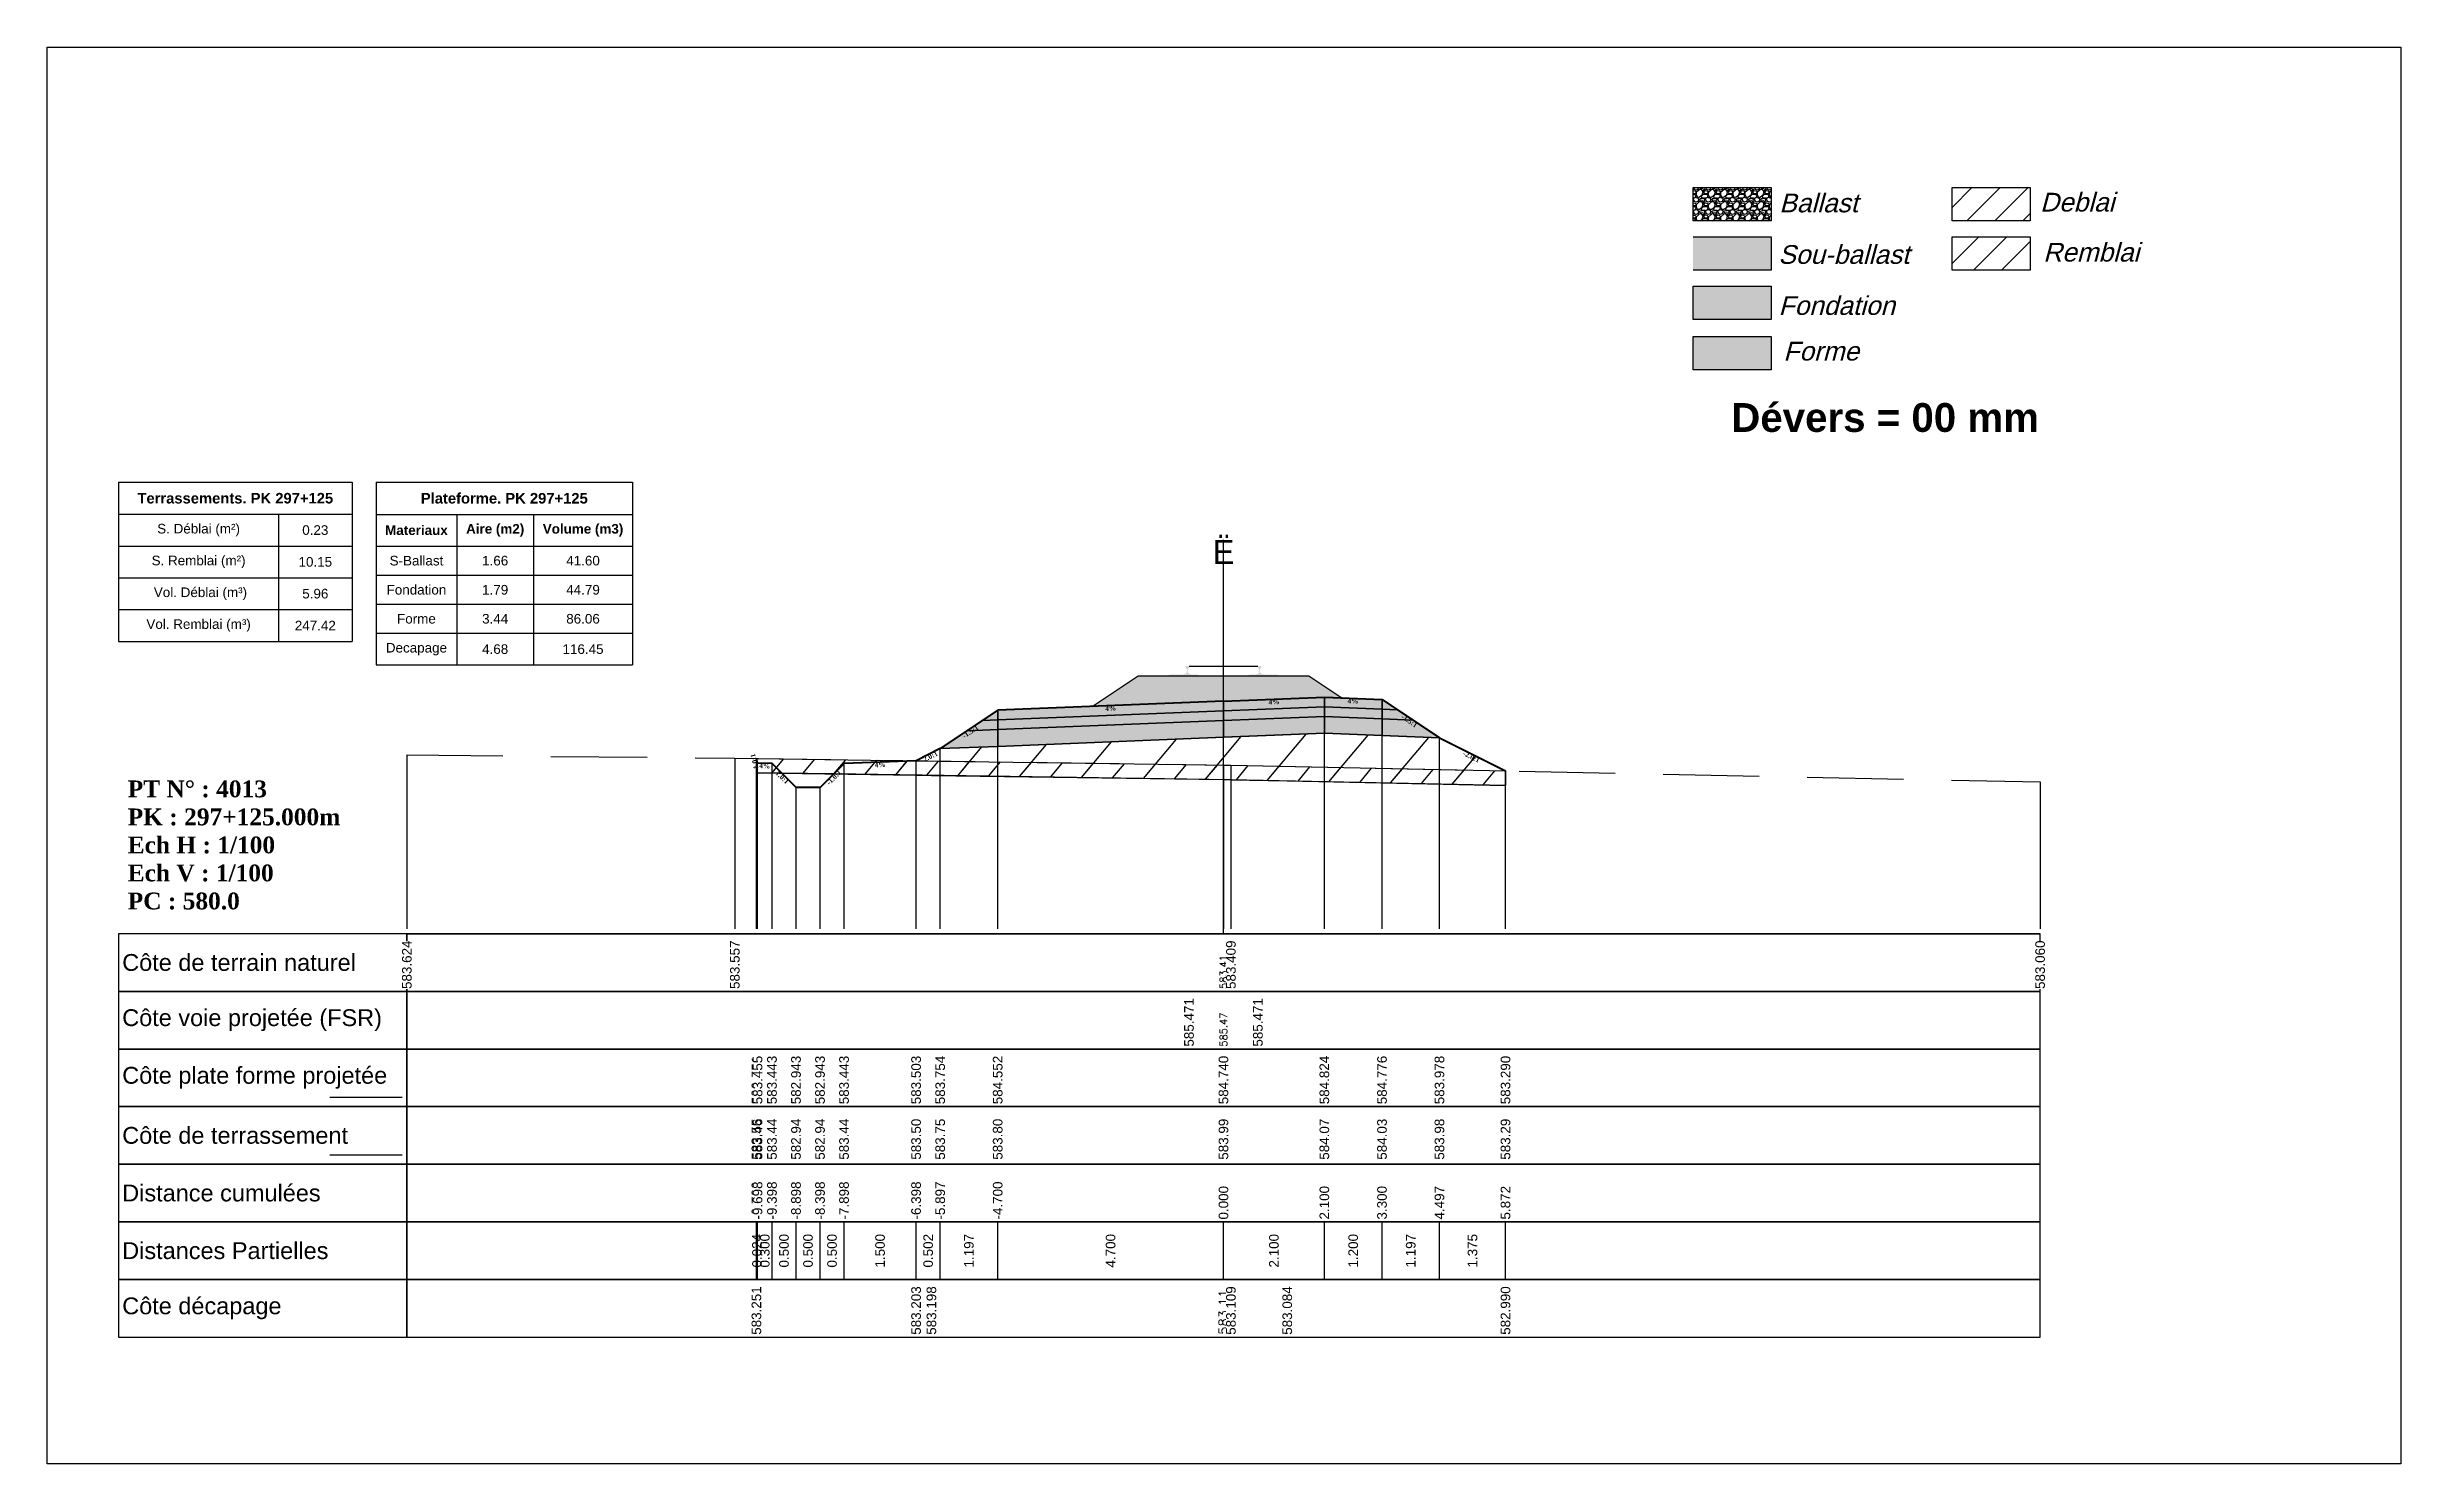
# Model space of a CAD drawing. Header units: millimetres. Extents: x 2762 to 3076, y 916 to 3305.
# Drawn here: x 3026.54 to 3075.54, y 1711.65 to 1741.15 of the extents above; entities that cross this region are included whole.
import ezdxf

# ---------------------------------------------------------------- set-up
doc = ezdxf.new("R2010")
doc.units = ezdxf.units.MM
doc.header["$LTSCALE"] = 2
doc.linetypes.add('CACHE', pattern=[9.525, 6.35, -3.175])
doc.linetypes.add('DASHED', pattern=[0.75, 0.5, -0.25])
for name, color, linetype in [('C-ANNO-TABL', 1, 'Continuous'), ('C-ANNO-TABL-TEXT', 150, 'Continuous'), ('C-ANNO-TABL-TITL', 150, 'Continuous'), ('C-ANNO-TABL-TTBL', 5, 'Continuous'), ('C-ROAD-CORR', 5, 'Continuous'), ('C-ROAD-SCTN', 7, 'Continuous')]:
    doc.layers.add(name, color=color, linetype=linetype)
doc.styles.add('ARIAL', font='arial.ttf')
doc.styles.add('C3D_Etiquette', font='romans.shx')
doc.styles.add('C3D_Profil_Travers', font='romans.shx')
doc.styles.get("Standard").update_dxf_attribs({"font": 'arial.ttf'})

msp = doc.modelspace()

# ---------------------------------------------------------------- texts
at = {"insert": (3061.599, 1733.733), "char_height": 0.6, "attachment_point": 1}
msp.add_mtext_dynamic_manual_height_columns('{\\fArial|b1|i0|c0|p34;Dévers = 00 mm}', width=8.82587, gutter_width=1.25, heights=[0], dxfattribs=at)
at = {"color": 7, "linetype": 'Continuous', "lineweight": -3}
for s, insert, char_height, attachment_point, style in [('{\\fWingdings|b0|i0|c2|p0;Ë}', (3051.03, 1730.384), 0.5, 8, 'C3D_Profil_Travers'), ('{\\fTimes New Roman|b1|i0|c0|p18;PT N° : 4013\\PPK : 297+125.000m\\PEch H : 1/100\\PEch V : 1/100\\PPC : 580.0}', (3028.218, 1723.184), 0.35, 7, 'C3D_Profil_Travers'), ('{\\fArial|b0|i0|c0|p34;Côte de terrain naturel}', (3028.104, 1722.084), 0.35, 4, 'C3D_Etiquette'), ('{\\fArial|b0|i0|c0|p34;Côte plate forme projetée}', (3028.104, 1719.684), 0.35, 4, 'C3D_Etiquette'), ('{\\fArial|b0|i0|c0|p34;Côte de terrassement}', (3028.104, 1718.484), 0.35, 4, 'C3D_Etiquette'), ('{\\fArial|b0|i0|c0|p34;Distance cumulées}', (3028.104, 1717.284), 0.35, 4, 'C3D_Etiquette'), ('{\\fArial|b0|i0|c0|p34;Distances Partielles}', (3028.104, 1716.084), 0.35, 4, 'C3D_Etiquette'), ('{\\fArial|b0|i0|c0|p34;Côte décapage}', (3028.104, 1714.884), 0.35, 4, 'C3D_Etiquette')]:
    msp.add_mtext(s, dxfattribs=dict(at, insert=insert, char_height=char_height, attachment_point=attachment_point, style=style))
at = {"color": 7, "linetype": 'Continuous', "lineweight": -3, "char_height": 0.1, "style": 'C3D_Etiquette'}
for s, insert, width, attachment_point, rotation in [('{\\fTimes New Roman|b1|i0|c0|p18;4%}', (3048.68, 1727.426), 0.42071, 2, 2.2906), ('{\\fTimes New Roman|b1|i0|c0|p18;4%}', (3052.08, 1727.562), 0.37094, 2, 2.2906), ('{\\fTimes New Roman|b1|i0|c0|p18;4%}', (3053.729, 1727.58), 0.42071, 2, 357.7094), ('{\\fTimes New Roman|b1|i0|c0|p18;-1.5:1}', (3045.733, 1726.933), 0.34598, 2, 33.6901), ('{\\fTimes New Roman|b1|i0|c0|p18;-1.5:1}', (3054.926, 1727.157), 0.34598, 2, 326.3099), ('{\\fTimes New Roman|b1|i0|c0|p18;1.0:1}', (3041.315, 1726.286), 0.29446, 8, 104.0362), ('{\\fTimes New Roman|b1|i0|c0|p18;-2.0:1}', (3044.884, 1726.409), 0.34598, 2, 26.5651), ('{\\fTimes New Roman|b1|i0|c0|p18;-2.0:1}', (3056.212, 1726.414), 0.34598, 2, 333.4349), ('{\\fTimes New Roman|b1|i0|c0|p18;4%}', (3041.481, 1726.229), 0.37094, 2, 357.7094), ('{\\fTimes New Roman|b1|i0|c0|p18;1.0:1}', (3041.878, 1725.974), 0.29001, 2, 315), ('{\\fTimes New Roman|b1|i0|c0|p18;-1.0:1}', (3042.884, 1725.974), 0.34598, 2, 45), ('{\\fTimes New Roman|b1|i0|c0|p18;4%}', (3043.881, 1726.253), 0.42071, 2, 2.2906)]:
    msp.add_mtext(s, dxfattribs=dict(at, insert=insert, width=width, attachment_point=attachment_point, rotation=rotation))
at = {"color": 7, "linetype": 'Continuous', "lineweight": -3, "rotation": 90, "style": 'C3D_Profil_Travers'}
for s, insert, char_height, attachment_point in [('583.41', (3051.03, 1721.534), 0.15, 4), ('585.47', (3051.03, 1720.334), 0.15, 4), ('{\\fArial|b0|i0|c0|p34;583.55}', (3041.307, 1717.979), 0.2, 4), ('{\\fArial|b0|i0|c0|p34;583.46}', (3041.331, 1717.979), 0.2, 4), ('{\\fArial|b0|i0|c0|p34;583.44}', (3041.631, 1717.979), 0.2, 4), ('{\\fArial|b0|i0|c0|p34;582.94}', (3042.131, 1717.979), 0.2, 4), ('{\\fArial|b0|i0|c0|p34;582.94}', (3042.631, 1717.979), 0.2, 4), ('{\\fArial|b0|i0|c0|p34;583.44}', (3043.131, 1717.979), 0.2, 4), ('{\\fArial|b0|i0|c0|p34;583.50}', (3044.631, 1717.979), 0.2, 4), ('{\\fArial|b0|i0|c0|p34;583.75}', (3045.133, 1717.979), 0.2, 4), ('{\\fArial|b0|i0|c0|p34;583.80}', (3046.33, 1717.979), 0.2, 4), ('{\\fArial|b0|i0|c0|p34;583.99}', (3051.03, 1717.979), 0.2, 4), ('{\\fArial|b0|i0|c0|p34;584.07}', (3053.13, 1717.979), 0.2, 4), ('{\\fArial|b0|i0|c0|p34;584.03}', (3054.33, 1717.979), 0.2, 4), ('{\\fArial|b0|i0|c0|p34;583.98}', (3055.526, 1717.979), 0.2, 4), ('{\\fArial|b0|i0|c0|p34;583.29}', (3056.901, 1717.979), 0.2, 4), ('{\\fArial|b0|i0|c0|p34;0.024}', (3041.319, 1716.084), 0.2, 5), ('{\\fArial|b0|i0|c0|p34;0.300}', (3041.481, 1716.084), 0.2, 5), ('{\\fArial|b0|i0|c0|p34;0.500}', (3041.881, 1716.084), 0.2, 5), ('{\\fArial|b0|i0|c0|p34;0.500}', (3042.381, 1716.084), 0.2, 5), ('{\\fArial|b0|i0|c0|p34;0.500}', (3042.881, 1716.084), 0.2, 5), ('{\\fArial|b0|i0|c0|p34;1.500}', (3043.881, 1716.084), 0.2, 5), ('{\\fArial|b0|i0|c0|p34;0.502}', (3044.882, 1716.084), 0.2, 5), ('{\\fArial|b0|i0|c0|p34;1.197}', (3045.731, 1716.084), 0.2, 5), ('{\\fArial|b0|i0|c0|p34;4.700}', (3048.68, 1716.084), 0.2, 5), ('{\\fArial|b0|i0|c0|p34;2.100}', (3052.08, 1716.084), 0.2, 5), ('{\\fArial|b0|i0|c0|p34;1.200}', (3053.73, 1716.084), 0.2, 5), ('{\\fArial|b0|i0|c0|p34;1.197}', (3054.928, 1716.084), 0.2, 5), ('{\\fArial|b0|i0|c0|p34;1.375}', (3056.214, 1716.084), 0.2, 5), ('583.11', (3051.03, 1714.334), 0.2, 4)]:
    msp.add_mtext(s, dxfattribs=dict(at, insert=insert, char_height=char_height, attachment_point=attachment_point))
at = {"color": 7, "linetype": 'Continuous', "lineweight": -3, "insert": (3028.104, 1720.884), "char_height": 0.35, "attachment_point": 4}
msp.add_mtext('{\\fArial|b0|i0|c0|p34;Côte voie projetée (FSR)}', dxfattribs=at)
at = {"layer": 'C-ANNO-TABL-TEXT', "color": 7, "style": 'ARIAL', "oblique": 15}
for s, p in [('Ballast', (3062.599, 1737.705)), ('Deblai', (3068.029, 1737.721)), ('Remblai', (3068.093, 1736.679)), ('Sou-ballast', (3062.579, 1736.632)), ('Fondation', (3062.584, 1735.569)), ('Forme', (3062.684, 1734.619))]:
    msp.add_text(s, height=0.39, dxfattribs=at).set_placement(p)
at = {"layer": 'C-ANNO-TABL-TEXT', "color": 7, "linetype": 'Continuous', "lineweight": -3, "char_height": 0.2, "attachment_point": 5, "style": 'ARIAL'}
for s, insert in [('{\\fArial|b0|i0|c0|p34;\\C7;0.23}', (3032.124, 1731.088)), ('{\\fArial|b0|i0|c0|p34;\\C7;10.15}', (3032.124, 1730.426)), ('{\\fArial|b0|i0|c0|p34;\\C7;S-Ballast}', (3034.229, 1730.451)), ('{\\fArial|b0|i0|c0|p34;\\C7;1.66}', (3035.868, 1730.451)), ('{\\C18;\\c0;41.60}', (3037.697, 1730.451)), ('{\\fArial|b0|i0|c0|p34;\\C7;5.96}', (3032.124, 1729.764)), ('{\\fArial|b0|i0|c0|p34;\\C7;Fondation}', (3034.229, 1729.845)), ('{\\fArial|b0|i0|c0|p34;\\C7;1.79}', (3035.868, 1729.845)), ('{\\C18;\\c0;44.79}', (3037.697, 1729.845)), ('{\\fArial|b0|i0|c0|p34;\\C7;Forme}', (3034.229, 1729.241)), ('{\\fArial|b0|i0|c0|p34;\\C7;3.44}', (3035.868, 1729.241)), ('{\\C18;\\c0;86.06}', (3037.697, 1729.241)), ('{\\fArial|b0|i0|c0|p34;\\C7;247.42}', (3032.124, 1729.101)), ('{\\fArial|b0|i0|c0|p34;\\C7;Decapage}', (3034.229, 1728.609)), ('{\\fArial|b0|i0|c0|p34;\\C7;4.68}', (3035.868, 1728.609)), ('{\\C18;\\c0;116.45}', (3037.697, 1728.609))]:
    msp.add_mtext(s, dxfattribs=dict(at, insert=insert))
at = {"layer": 'C-ANNO-TABL-TITL', "color": 7, "linetype": 'Continuous', "lineweight": -3, "attachment_point": 5, "style": 'ARIAL'}
for s, insert, char_height in [('{\\fArial|b1|i0|c0|p34;\\C7;Terrassements. PK 297+125}', (3030.458, 1731.751), 0.22), ('{\\fArial|b1|i0|c0|p34;\\C18;\\c0;Plateforme. PK 297+125}', (3036.058, 1731.75), 0.22), ('{\\fArial|b0|i0|c0|p34;\\C7;S. Déblai (m²) }', (3029.694, 1731.088), 0.2), ('{\\fArial|b1|i0|c0|p34;\\C7;Materiaux   }', (3034.229, 1731.085), 0.2), ('{\\fArial|b1|i0|c0|p34;\\C7;Aire (m2)}', (3035.868, 1731.085), 0.2), ('{\\fArial|b1|i0|c0|p34;\\C7;Volume (m3)}', (3037.697, 1731.085), 0.2), ('{\\fArial|b0|i0|c0|p34;\\C7;S. Remblai (m²) }', (3029.694, 1730.426), 0.2), ('{\\fArial|b0|i0|c0|p34;\\C7; Vol. Déblai (m³) }', (3029.694, 1729.764), 0.2), ('{\\fArial|b0|i0|c0|p34;\\C7;Vol. Remblai (m³)}', (3029.694, 1729.101), 0.2)]:
    msp.add_mtext(s, dxfattribs=dict(at, insert=insert, char_height=char_height))

# ---------------------------------------------------------------- hatches: boundary and pattern name
h = msp.add_hatch(color=11)
h.dxf.hatch_style = 1
h.paths.add_polyline_path([(3062.431, 1737.191), (3060.805, 1737.191), (3060.805, 1736.499), (3062.431, 1736.499)])
h = msp.add_hatch(color=30)
h.dxf.hatch_style = 1
h.paths.add_polyline_path([(3062.431, 1736.164), (3060.805, 1736.164), (3060.805, 1735.472), (3062.431, 1735.472)])
h = msp.add_hatch(color=83)
h.dxf.hatch_style = 1
h.paths.add_polyline_path([(3062.431, 1735.118), (3060.805, 1735.118), (3060.805, 1734.426), (3062.431, 1734.426)])
at = {"linetype": 'Continuous', "lineweight": -3}
msp.add_hatch(color=254, dxfattribs=at).paths.add_polyline_path([(3049.812, 1727.871), (3049.812, 1728.056), (3049.927, 1728.077), (3050.275, 1728.077), (3050.275, 1728.083), (3050.201, 1728.083), (3050.201, 1728.092), (3050.202, 1728.093), (3050.204, 1728.094), (3050.205, 1728.095), (3050.225, 1728.096), (3050.228, 1728.097), (3050.231, 1728.098), (3050.259, 1728.108), (3050.262, 1728.11), (3050.263, 1728.111), (3050.264, 1728.112), (3050.265, 1728.116), (3050.266, 1728.124), (3050.267, 1728.133), (3050.268, 1728.143), (3050.268, 1728.167), (3050.267, 1728.183), (3050.267, 1728.189), (3050.266, 1728.195), (3050.265, 1728.2), (3050.265, 1728.201), (3050.264, 1728.205), (3050.263, 1728.207), (3050.262, 1728.208), (3050.261, 1728.209), (3050.26, 1728.21), (3050.244, 1728.216), (3050.242, 1728.217), (3050.241, 1728.218), (3050.24, 1728.22), (3050.24, 1728.222), (3050.24, 1728.24), (3050.241, 1728.245), (3050.242, 1728.247), (3050.244, 1728.249), (3050.246, 1728.251), (3050.249, 1728.252), (3050.25, 1728.253), (3050.254, 1728.253), (3050.258, 1728.254), (3050.261, 1728.254), (3050.265, 1728.254), (3050.27, 1728.254), (3050.273, 1728.254), (3050.276, 1728.255), (3050.28, 1728.254), (3050.283, 1728.254), (3050.287, 1728.254), (3050.292, 1728.254), (3050.295, 1728.254), (3050.299, 1728.253), (3050.303, 1728.253), (3050.304, 1728.252), (3050.306, 1728.251), (3050.309, 1728.249), (3050.311, 1728.247), (3050.312, 1728.245), (3050.312, 1728.24), (3050.312, 1728.222), (3050.312, 1728.22), (3050.312, 1728.218), (3050.311, 1728.217), (3050.309, 1728.216), (3050.293, 1728.21), (3050.292, 1728.209), (3050.29, 1728.208), (3050.289, 1728.207), (3050.289, 1728.205), (3050.288, 1728.201), (3050.287, 1728.2), (3050.287, 1728.195), (3050.286, 1728.189), (3050.285, 1728.183), (3050.285, 1728.167), (3050.285, 1728.143), (3050.286, 1728.133), (3050.287, 1728.124), (3050.288, 1728.116), (3050.289, 1728.112), (3050.29, 1728.111), (3050.291, 1728.11), (3050.293, 1728.108), (3050.322, 1728.098), (3050.325, 1728.097), (3050.328, 1728.096), (3050.348, 1728.095), (3050.349, 1728.094), (3050.35, 1728.093), (3050.351, 1728.092), (3050.351, 1728.083), (3050.277, 1728.083), (3050.277, 1728.077), (3050.481, 1728.077), (3050.613, 1728.046), (3051.447, 1728.046), (3051.578, 1728.077), (3051.782, 1728.077), (3051.782, 1728.083), (3051.708, 1728.083), (3051.708, 1728.092), (3051.709, 1728.093), (3051.711, 1728.094), (3051.712, 1728.095), (3051.732, 1728.096), (3051.735, 1728.097), (3051.738, 1728.098), (3051.766, 1728.108), (3051.769, 1728.11), (3051.77, 1728.111), (3051.771, 1728.112), (3051.772, 1728.116), (3051.773, 1728.124), (3051.774, 1728.133), (3051.775, 1728.143), (3051.775, 1728.167), (3051.774, 1728.183), (3051.774, 1728.189), (3051.773, 1728.195), (3051.772, 1728.2), (3051.772, 1728.201), (3051.771, 1728.205), (3051.77, 1728.207), (3051.769, 1728.208), (3051.768, 1728.209), (3051.767, 1728.21), (3051.751, 1728.216), (3051.749, 1728.217), (3051.748, 1728.218), (3051.747, 1728.22), (3051.747, 1728.222), (3051.747, 1728.24), (3051.748, 1728.245), (3051.749, 1728.247), (3051.751, 1728.249), (3051.753, 1728.251), (3051.756, 1728.252), (3051.757, 1728.253), (3051.761, 1728.253), (3051.765, 1728.254), (3051.768, 1728.254), (3051.772, 1728.254), (3051.777, 1728.254), (3051.78, 1728.254), (3051.783, 1728.255), (3051.787, 1728.254), (3051.79, 1728.254), (3051.794, 1728.254), (3051.799, 1728.254), (3051.802, 1728.254), (3051.806, 1728.253), (3051.81, 1728.253), (3051.811, 1728.252), (3051.813, 1728.251), (3051.816, 1728.249), (3051.818, 1728.247), (3051.819, 1728.245), (3051.819, 1728.24), (3051.819, 1728.222), (3051.819, 1728.22), (3051.819, 1728.218), (3051.818, 1728.217), (3051.816, 1728.216), (3051.8, 1728.21), (3051.799, 1728.209), (3051.797, 1728.208), (3051.796, 1728.207), (3051.796, 1728.205), (3051.795, 1728.201), (3051.794, 1728.2), (3051.794, 1728.195), (3051.793, 1728.189), (3051.792, 1728.183), (3051.792, 1728.167), (3051.792, 1728.143), (3051.793, 1728.133), (3051.794, 1728.124), (3051.795, 1728.116), (3051.796, 1728.112), (3051.797, 1728.111), (3051.798, 1728.11), (3051.8, 1728.108), (3051.829, 1728.098), (3051.832, 1728.097), (3051.835, 1728.096), (3051.855, 1728.095), (3051.856, 1728.094), (3051.857, 1728.093), (3051.858, 1728.092), (3051.858, 1728.083), (3051.784, 1728.083), (3051.784, 1728.077), (3052.132, 1728.077), (3052.247, 1728.056), (3052.247, 1727.871)])
h = msp.add_hatch(dxfattribs=at)
h.set_pattern_fill('GRAVEL', color=252, scale=0.009, style=0)
h.set_pattern_definition([(228.0128, (3048.461781, 1727.642884), (-1.8288, -2.0574), [0.030755, -3.0447435]), (184.96974, (3048.441207, 1727.620024), (2.743199999, 0.228600013), [0.0527764, -5.2248644]), (132.51045, (3048.388629, 1727.615452), (2.286, -2.5146), [0.0372133, -3.684125]), (267.2737, (3048.299475, 1727.558302), (0.2286, 4.572), [0.0480604, -4.7579794]), (292.83365, (3048.297189, 1727.510296), (-1.143, 2.7432), [0.047127, -4.6655827]), (357.2737, (3048.315477, 1727.466862), (-4.572, 0.2286), [0.0480604, -4.7579794]), (37.69424, (3048.363483, 1727.464576), (-2.9718, -2.286), [0.0635574, -6.2921804]), (72.25533, (3048.413775, 1727.503438), (1.6002, 5.0292), [0.0600048, -5.940473]), (121.42957, (3048.432063, 1727.560588), (-1.8288, 2.9718), [0.048223, -4.774099]), (175.23636, (3048.406917, 1727.601736), (2.5146, -0.2286), [0.055054, -2.697654]), (222.39744, (3048.352053, 1727.606308), (-2.7432, -2.5146), [0.071197, -7.0485095]), (138.81407, (3048.52579, 1727.556016), (-1.6002, 1.3716), [0.0243004, -2.405751]), (171.46923, (3048.507501, 1727.572018), (2.9718, -0.4572), [0.0462314, -4.5769175]), (225, (3048.46178, 1727.57888), (-3e-17, -0.2286), [0.032329, -0.29096]), (203.1986, (3048.44578, 1727.606308), (1.143, 0.4572), [0.01741, -1.723556]), (291.8014, (3048.429777, 1727.59945), (-0.2286, 0.6858), [0.024621, -1.206428]), (30.9638, (3048.43892, 1727.57659), (0.6858, 0.4572), [0.039989, -1.292967]), (161.565, (3048.47321, 1727.597164), (0.4572, -0.2286), [0.028916, -0.693981]), (16.38954, (3048.297189, 1727.59945), (2.286, 0.6858), [0.040508, -4.0102944]), (70.34618, (3048.336051, 1727.61088), (-0.9144, -2.5146), [0.033984, -3.3643994]), (293.1986, (3048.47321, 1727.642884), (-0.4572, 1.143), [0.034819, -1.7061465]), (343.61046, (3048.486927, 1727.61088), (-2.286, 0.6858), [0.040508, -4.0102944]), (339.44395, (3048.29719, 1727.457718), (-1.143, 0.4572), [0.039063, -1.914096]), (294.77514, (3048.333765, 1727.444002), (-1.143, 2.5146), [0.0327305, -3.2403234]), (66.8014, (3048.475497, 1727.414284), (0.4572, 1.143), [0.034819, -1.7061465]), (17.35402, (3048.489213, 1727.446288), (-2.9718, -0.9144), [0.0383204, -3.793714]), (69.44395, (3048.363483, 1727.414284), (-0.4572, -1.143), [0.0195316, -1.933628]), (101.3099, (3048.46178, 1727.414284), (-0.2286, 0.9144), [0.011656, -1.1539795]), (165.9638, (3048.459495, 1727.425714), (0.6858, -0.2286), [0.047127, -0.895415]), (186.009, (3048.413775, 1727.437144), (2.286, 0.2286), [0.043674, -4.323723]), (303.69, (3048.43892, 1727.556016), (-0.2286, 0.4572), [0.032969, -0.79126]), (353.15723, (3048.457209, 1727.528584), (3.8862, -0.4572), [0.05756, -5.698441]), (60.9454, (3048.51436, 1727.521726), (-0.9144, -1.6002), [0.023536, -2.330045]), (90, (3048.5258, 1727.5423), (-0.2286, 0.2286), [0.013716, -0.214884]), (120.25644, (3048.409203, 1727.444002), (0.9144, -1.6002), [0.031758, -3.1440547]), (48.0128, (3048.393201, 1727.471434), (1.8288, 2.0574), [0.06151, -3.0139886]), (0, (3048.43435, 1727.51715), (0.2286, 0.2286), [0.059436, -0.169164]), (325.30485, (3048.493785, 1727.517154), (2.286, -1.6002), [0.036145, -3.5783385]), (254.0546, (3048.523503, 1727.49658), (-0.2286, -0.9144), [0.033285, -1.6309485]), (207.64598, (3048.514359, 1727.464576), (-4.3434, -2.286), [0.054193, -5.365122]), (175.42608, (3048.466353, 1727.43943), (-2.9718, 0.2286), [0.0573327, -5.675926])])
h.paths.add_polyline_path([(3048.297, 1727.414), (3049.255, 1728.053), (3052.805, 1728.053), (3053.494, 1727.593), (3053.13, 1727.608)])
h = msp.add_hatch(color=30, dxfattribs=at)
h.paths.add_polyline_path([(3054.33, 1727.16), (3054.33, 1727.36), (3054.649, 1727.347), (3054.968, 1727.134)])
h.paths.add_polyline_path([(3053.13, 1727.208), (3053.13, 1727.408), (3054.33, 1727.36), (3054.33, 1727.16)])
h.paths.add_polyline_path([(3051.03, 1727.124), (3051.03, 1727.324), (3053.13, 1727.408), (3053.13, 1727.208)])
h.paths.add_polyline_path([(3046.33, 1726.936), (3046.33, 1727.136), (3051.03, 1727.324), (3051.03, 1727.124)])
h.paths.add_polyline_path([(3045.691, 1726.91), (3046.01, 1727.123), (3046.33, 1727.136), (3046.33, 1726.936)])
h = msp.add_hatch(color=11, dxfattribs=at)
h.paths.add_polyline_path([(3054.33, 1727.36), (3054.33, 1727.56), (3054.649, 1727.347)])
h.paths.add_polyline_path([(3053.13, 1727.408), (3053.13, 1727.608), (3054.33, 1727.56), (3054.33, 1727.36)])
h.paths.add_polyline_path([(3051.03, 1727.324), (3051.03, 1727.524), (3053.13, 1727.608), (3053.13, 1727.408)])
h.paths.add_polyline_path([(3046.33, 1727.136), (3046.33, 1727.336), (3051.03, 1727.524), (3051.03, 1727.324)])
h.paths.add_polyline_path([(3046.01, 1727.123), (3046.33, 1727.336), (3046.33, 1727.136)])
h = msp.add_hatch(dxfattribs=at)
h.set_pattern_fill('_U', color=3, angle=50, style=0, pattern_type=0)
h.set_pattern_definition([(50, (3042.916, 1726.0117), (-0.766044, 0.64279), [])])
h.paths.add_polyline_path([(3042.916, 1726.012), (3043.131, 1726.227), (3044.631, 1726.287), (3045.133, 1726.538), (3053.13, 1726.858), (3055.526, 1726.762), (3056.901, 1726.074), (3056.901, 1725.774), (3051.185, 1725.892)])
h.paths.add_polyline_path([(3041.307, 1726.035), (3041.307, 1726.335), (3041.331, 1726.239), (3041.631, 1726.227), (3041.831, 1726.027)])
h = msp.add_hatch(color=83, dxfattribs=at)
h.paths.add_polyline_path([(3054.33, 1726.81), (3054.33, 1727.16), (3054.968, 1727.134), (3055.526, 1726.762)])
h.paths.add_polyline_path([(3053.13, 1726.858), (3053.13, 1727.208), (3054.33, 1727.16), (3054.33, 1726.81)])
h.paths.add_polyline_path([(3051.03, 1726.774), (3051.03, 1727.124), (3053.13, 1727.208), (3053.13, 1726.858)])
h.paths.add_polyline_path([(3046.33, 1726.586), (3046.33, 1726.936), (3051.03, 1727.124), (3051.03, 1726.774)])
h.paths.add_polyline_path([(3045.133, 1726.538), (3045.691, 1726.91), (3046.33, 1726.936), (3046.33, 1726.586)])
h = msp.add_hatch(dxfattribs=at)
h.set_pattern_fill('_U', color=150, scale=0.5, angle=50, style=0, pattern_type=0)
h.set_pattern_definition([(50, (3042.916, 1726.01166), (-0.383022, 0.321394), [])])
h.paths.add_polyline_path([(3042.916, 1726.012), (3043.131, 1726.227), (3044.631, 1726.287), (3051.185, 1726.192), (3056.901, 1726.074), (3056.901, 1725.774), (3051.185, 1725.892)])
h.paths.add_polyline_path([(3041.307, 1726.335), (3044.631, 1726.287), (3043.131, 1726.227), (3042.916, 1726.012), (3041.831, 1726.027), (3041.631, 1726.227), (3041.331, 1726.239)])
h.paths.add_polyline_path([(3041.307, 1726.035), (3041.307, 1726.335), (3041.331, 1726.239), (3041.631, 1726.227), (3041.831, 1726.027)])

# ---------------------------------------------------------------- linework, layer by layer
for p, q in [((3060.805, 1738.219), (3062.431, 1738.219)), ((3060.805, 1738.219), (3062.431, 1738.219)), ((3060.805, 1737.527), (3060.805, 1738.219)), ((3062.431, 1738.219), (3062.431, 1737.527)), ((3062.431, 1738.219), (3062.431, 1737.527)), ((3066.198, 1738.219), (3067.824, 1738.219)), ((3066.198, 1737.527), (3066.198, 1738.219)), ((3067.824, 1738.219), (3067.824, 1737.527)), ((3062.431, 1737.527), (3060.805, 1737.527)), ((3062.431, 1737.527), (3060.805, 1737.527)), ((3060.805, 1737.191), (3062.431, 1737.191)), ((3062.431, 1737.191), (3062.431, 1736.499)), ((3067.824, 1737.527), (3066.198, 1737.527)), ((3066.198, 1737.191), (3067.824, 1737.191)), ((3066.198, 1736.499), (3066.198, 1737.191)), ((3067.824, 1737.191), (3067.824, 1736.499)), ((3062.431, 1736.499), (3060.805, 1736.499)), ((3060.805, 1736.164), (3062.431, 1736.164)), ((3060.805, 1735.472), (3060.805, 1736.164)), ((3062.431, 1736.164), (3062.431, 1735.472)), ((3067.824, 1736.499), (3066.198, 1736.499)), ((3062.431, 1735.472), (3060.805, 1735.472)), ((3060.805, 1735.118), (3062.431, 1735.118)), ((3060.805, 1734.426), (3060.805, 1735.118)), ((3062.431, 1735.118), (3062.431, 1734.426)), ((3062.431, 1734.426), (3060.805, 1734.426))]:
    msp.add_line(p, q)
at = {"linetype": 'Continuous'}
for p, q in [((3060.808, 1738.172), (3060.805, 1738.173)), ((3060.805, 1738.17), (3060.808, 1738.172)), ((3060.845, 1738.144), (3060.805, 1738.15)), ((3060.805, 1738.104), (3060.855, 1738.098)), ((3060.805, 1738.083), (3060.831, 1738.083)), ((3060.811, 1738.219), (3060.824, 1738.188)), ((3060.823, 1738.188), (3060.866, 1738.175)), ((3060.83, 1738.086), (3060.864, 1738.063)), ((3060.868, 1738.128), (3060.847, 1738.145)), ((3060.854, 1738.088), (3060.867, 1738.111)), ((3060.864, 1738.061), (3060.854, 1738.025)), ((3060.866, 1738.175), (3060.91, 1738.188)), ((3060.869, 1738.129), (3060.867, 1738.076)), ((3060.867, 1738.111), (3060.867, 1738.127)), ((3060.867, 1738.076), (3060.887, 1738.028)), ((3060.934, 1738.175), (3060.875, 1738.122)), ((3060.91, 1738.187), (3060.921, 1738.219)), ((3060.987, 1738.175), (3060.926, 1738.18)), ((3060.94, 1738.025), (3060.996, 1738.068)), ((3060.967, 1738.193), (3060.943, 1738.219)), ((3061.01, 1738.199), (3060.952, 1738.194)), ((3060.974, 1738.033), (3061.019, 1738.083)), ((3060.993, 1738.003), (3060.975, 1738.034)), ((3061.014, 1738.131), (3060.986, 1738.176)), ((3060.996, 1738.068), (3061.016, 1738.132)), ((3061.013, 1738.175), (3061.023, 1738.15)), ((3061.032, 1738.183), (3061.014, 1738.176)), ((3061.019, 1738.083), (3061.085, 1738.083)), ((3061.024, 1738.149), (3061.062, 1738.172)), ((3061.049, 1738.152), (3061.024, 1738.127)), ((3061.024, 1738.127), (3061.044, 1738.096)), ((3061.044, 1738.219), (3061.026, 1738.198)), ((3061.044, 1738.219), (3061.026, 1738.198)), ((3061.062, 1738.172), (3061.031, 1738.182)), ((3061.045, 1738.106), (3061.109, 1738.098)), ((3061.099, 1738.144), (3061.049, 1738.151)), ((3061.099, 1738.144), (3061.049, 1738.151)), ((3061.065, 1738.219), (3061.078, 1738.188)), ((3061.065, 1738.219), (3061.078, 1738.188)), ((3061.077, 1738.188), (3061.12, 1738.175)), ((3061.077, 1738.188), (3061.12, 1738.175)), ((3061.084, 1738.086), (3061.118, 1738.063)), ((3061.122, 1738.128), (3061.101, 1738.145)), ((3061.122, 1738.128), (3061.101, 1738.145)), ((3061.108, 1738.088), (3061.121, 1738.111)), ((3061.118, 1738.061), (3061.108, 1738.025)), ((3061.12, 1738.175), (3061.164, 1738.188)), ((3061.12, 1738.175), (3061.164, 1738.188)), ((3061.123, 1738.129), (3061.121, 1738.076)), ((3061.123, 1738.129), (3061.121, 1738.076)), ((3061.121, 1738.111), (3061.121, 1738.127)), ((3061.121, 1738.111), (3061.121, 1738.127)), ((3061.121, 1738.076), (3061.141, 1738.028)), ((3061.188, 1738.175), (3061.129, 1738.122)), ((3061.188, 1738.175), (3061.129, 1738.122)), ((3061.164, 1738.187), (3061.175, 1738.219)), ((3061.164, 1738.187), (3061.175, 1738.219)), ((3061.241, 1738.175), (3061.18, 1738.18)), ((3061.241, 1738.175), (3061.18, 1738.18)), ((3061.194, 1738.025), (3061.25, 1738.068)), ((3061.194, 1738.025), (3061.25, 1738.068)), ((3061.221, 1738.193), (3061.197, 1738.219)), ((3061.221, 1738.193), (3061.197, 1738.219)), ((3061.264, 1738.199), (3061.206, 1738.194)), ((3061.264, 1738.199), (3061.206, 1738.194)), ((3061.228, 1738.033), (3061.273, 1738.083)), ((3061.228, 1738.033), (3061.273, 1738.083)), ((3061.247, 1738.003), (3061.229, 1738.034)), ((3061.247, 1738.003), (3061.229, 1738.034)), ((3061.268, 1738.131), (3061.24, 1738.176)), ((3061.268, 1738.131), (3061.24, 1738.176)), ((3061.25, 1738.068), (3061.27, 1738.132)), ((3061.25, 1738.068), (3061.27, 1738.132)), ((3061.267, 1738.175), (3061.277, 1738.15)), ((3061.267, 1738.175), (3061.277, 1738.15)), ((3061.286, 1738.183), (3061.268, 1738.176)), ((3061.286, 1738.183), (3061.268, 1738.176)), ((3061.273, 1738.083), (3061.339, 1738.083)), ((3061.273, 1738.083), (3061.339, 1738.083)), ((3061.278, 1738.149), (3061.316, 1738.172)), ((3061.278, 1738.149), (3061.316, 1738.172)), ((3061.303, 1738.152), (3061.278, 1738.127)), ((3061.303, 1738.152), (3061.278, 1738.127)), ((3061.278, 1738.127), (3061.298, 1738.096)), ((3061.278, 1738.127), (3061.298, 1738.096)), ((3061.298, 1738.219), (3061.28, 1738.198)), ((3061.298, 1738.219), (3061.28, 1738.198)), ((3061.316, 1738.172), (3061.285, 1738.182)), ((3061.316, 1738.172), (3061.285, 1738.182)), ((3061.299, 1738.106), (3061.363, 1738.098)), ((3061.299, 1738.106), (3061.363, 1738.098)), ((3061.353, 1738.144), (3061.303, 1738.151)), ((3061.353, 1738.144), (3061.303, 1738.151)), ((3061.319, 1738.219), (3061.332, 1738.188)), ((3061.319, 1738.219), (3061.332, 1738.188)), ((3061.331, 1738.188), (3061.374, 1738.175)), ((3061.331, 1738.188), (3061.374, 1738.175)), ((3061.338, 1738.086), (3061.372, 1738.063)), ((3061.338, 1738.086), (3061.372, 1738.063)), ((3061.376, 1738.128), (3061.355, 1738.145)), ((3061.376, 1738.128), (3061.355, 1738.145)), ((3061.362, 1738.088), (3061.375, 1738.111)), ((3061.362, 1738.088), (3061.375, 1738.111)), ((3061.372, 1738.061), (3061.362, 1738.025)), ((3061.372, 1738.061), (3061.362, 1738.025)), ((3061.374, 1738.175), (3061.418, 1738.188)), ((3061.374, 1738.175), (3061.418, 1738.188)), ((3061.377, 1738.129), (3061.375, 1738.076)), ((3061.377, 1738.129), (3061.375, 1738.076)), ((3061.375, 1738.111), (3061.375, 1738.127)), ((3061.375, 1738.111), (3061.375, 1738.127)), ((3061.375, 1738.076), (3061.395, 1738.028)), ((3061.375, 1738.076), (3061.395, 1738.028)), ((3061.442, 1738.175), (3061.383, 1738.122)), ((3061.442, 1738.175), (3061.383, 1738.122)), ((3061.418, 1738.187), (3061.429, 1738.219)), ((3061.418, 1738.187), (3061.429, 1738.219)), ((3061.495, 1738.175), (3061.434, 1738.18)), ((3061.495, 1738.175), (3061.434, 1738.18)), ((3061.448, 1738.025), (3061.504, 1738.068)), ((3061.448, 1738.025), (3061.504, 1738.068)), ((3061.475, 1738.193), (3061.451, 1738.219)), ((3061.475, 1738.193), (3061.451, 1738.219)), ((3061.518, 1738.199), (3061.46, 1738.194)), ((3061.518, 1738.199), (3061.46, 1738.194)), ((3061.482, 1738.033), (3061.527, 1738.083)), ((3061.482, 1738.033), (3061.527, 1738.083)), ((3061.501, 1738.003), (3061.483, 1738.034)), ((3061.501, 1738.003), (3061.483, 1738.034)), ((3061.522, 1738.131), (3061.494, 1738.176)), ((3061.522, 1738.131), (3061.494, 1738.176)), ((3061.504, 1738.068), (3061.524, 1738.132)), ((3061.504, 1738.068), (3061.524, 1738.132)), ((3061.521, 1738.175), (3061.531, 1738.15)), ((3061.521, 1738.175), (3061.531, 1738.15)), ((3061.54, 1738.183), (3061.522, 1738.176)), ((3061.54, 1738.183), (3061.522, 1738.176)), ((3061.527, 1738.083), (3061.593, 1738.083)), ((3061.527, 1738.083), (3061.593, 1738.083)), ((3061.532, 1738.149), (3061.57, 1738.172)), ((3061.532, 1738.149), (3061.57, 1738.172)), ((3061.557, 1738.152), (3061.532, 1738.127)), ((3061.557, 1738.152), (3061.532, 1738.127)), ((3061.532, 1738.127), (3061.552, 1738.096)), ((3061.532, 1738.127), (3061.552, 1738.096)), ((3061.552, 1738.219), (3061.534, 1738.198)), ((3061.552, 1738.219), (3061.534, 1738.198)), ((3061.57, 1738.172), (3061.539, 1738.182)), ((3061.57, 1738.172), (3061.539, 1738.182)), ((3061.553, 1738.106), (3061.617, 1738.098)), ((3061.553, 1738.106), (3061.617, 1738.098)), ((3061.607, 1738.144), (3061.557, 1738.151)), ((3061.607, 1738.144), (3061.557, 1738.151)), ((3061.573, 1738.219), (3061.586, 1738.188)), ((3061.573, 1738.219), (3061.586, 1738.188)), ((3061.585, 1738.188), (3061.628, 1738.175)), ((3061.585, 1738.188), (3061.628, 1738.175)), ((3061.592, 1738.086), (3061.626, 1738.063)), ((3061.592, 1738.086), (3061.626, 1738.063)), ((3061.63, 1738.128), (3061.609, 1738.145)), ((3061.63, 1738.128), (3061.609, 1738.145)), ((3061.616, 1738.088), (3061.629, 1738.111)), ((3061.616, 1738.088), (3061.629, 1738.111)), ((3061.626, 1738.061), (3061.616, 1738.025)), ((3061.626, 1738.061), (3061.616, 1738.025)), ((3061.628, 1738.175), (3061.672, 1738.188)), ((3061.628, 1738.175), (3061.672, 1738.188)), ((3061.631, 1738.129), (3061.629, 1738.076)), ((3061.631, 1738.129), (3061.629, 1738.076)), ((3061.629, 1738.111), (3061.629, 1738.127)), ((3061.629, 1738.111), (3061.629, 1738.127)), ((3061.629, 1738.076), (3061.649, 1738.028)), ((3061.629, 1738.076), (3061.649, 1738.028)), ((3061.696, 1738.175), (3061.637, 1738.122)), ((3061.696, 1738.175), (3061.637, 1738.122)), ((3061.672, 1738.187), (3061.683, 1738.219)), ((3061.672, 1738.187), (3061.683, 1738.219)), ((3061.749, 1738.175), (3061.688, 1738.18)), ((3061.749, 1738.175), (3061.688, 1738.18)), ((3061.702, 1738.025), (3061.758, 1738.068)), ((3061.702, 1738.025), (3061.758, 1738.068)), ((3061.729, 1738.193), (3061.705, 1738.219)), ((3061.729, 1738.193), (3061.705, 1738.219)), ((3061.772, 1738.199), (3061.714, 1738.194)), ((3061.772, 1738.199), (3061.714, 1738.194)), ((3061.736, 1738.033), (3061.781, 1738.083)), ((3061.736, 1738.033), (3061.781, 1738.083)), ((3061.755, 1738.003), (3061.737, 1738.034)), ((3061.755, 1738.003), (3061.737, 1738.034)), ((3061.776, 1738.131), (3061.748, 1738.176)), ((3061.776, 1738.131), (3061.748, 1738.176)), ((3061.758, 1738.068), (3061.778, 1738.132)), ((3061.758, 1738.068), (3061.778, 1738.132)), ((3061.775, 1738.175), (3061.785, 1738.15)), ((3061.775, 1738.175), (3061.785, 1738.15)), ((3061.794, 1738.183), (3061.776, 1738.176)), ((3061.794, 1738.183), (3061.776, 1738.176)), ((3061.781, 1738.083), (3061.847, 1738.083)), ((3061.781, 1738.083), (3061.847, 1738.083)), ((3061.786, 1738.149), (3061.824, 1738.172)), ((3061.786, 1738.149), (3061.824, 1738.172)), ((3061.811, 1738.152), (3061.786, 1738.127)), ((3061.811, 1738.152), (3061.786, 1738.127)), ((3061.786, 1738.127), (3061.806, 1738.096)), ((3061.786, 1738.127), (3061.806, 1738.096)), ((3061.806, 1738.219), (3061.788, 1738.198)), ((3061.806, 1738.219), (3061.788, 1738.198)), ((3061.824, 1738.172), (3061.793, 1738.182)), ((3061.824, 1738.172), (3061.793, 1738.182)), ((3061.807, 1738.106), (3061.871, 1738.098)), ((3061.807, 1738.106), (3061.871, 1738.098)), ((3061.861, 1738.144), (3061.811, 1738.151)), ((3061.861, 1738.144), (3061.811, 1738.151)), ((3061.827, 1738.219), (3061.84, 1738.188)), ((3061.827, 1738.219), (3061.84, 1738.188)), ((3061.839, 1738.188), (3061.882, 1738.175)), ((3061.839, 1738.188), (3061.882, 1738.175)), ((3061.846, 1738.086), (3061.88, 1738.063)), ((3061.846, 1738.086), (3061.88, 1738.063)), ((3061.884, 1738.128), (3061.863, 1738.145)), ((3061.884, 1738.128), (3061.863, 1738.145)), ((3061.87, 1738.088), (3061.883, 1738.111)), ((3061.87, 1738.088), (3061.883, 1738.111)), ((3061.88, 1738.061), (3061.87, 1738.025)), ((3061.88, 1738.061), (3061.87, 1738.025)), ((3061.882, 1738.175), (3061.926, 1738.188)), ((3061.882, 1738.175), (3061.926, 1738.188)), ((3061.885, 1738.129), (3061.883, 1738.076)), ((3061.885, 1738.129), (3061.883, 1738.076)), ((3061.883, 1738.111), (3061.883, 1738.127)), ((3061.883, 1738.111), (3061.883, 1738.127)), ((3061.883, 1738.076), (3061.903, 1738.028)), ((3061.883, 1738.076), (3061.903, 1738.028)), ((3061.95, 1738.175), (3061.891, 1738.122)), ((3061.95, 1738.175), (3061.891, 1738.122)), ((3061.926, 1738.187), (3061.937, 1738.219)), ((3061.926, 1738.187), (3061.937, 1738.219)), ((3062.003, 1738.175), (3061.942, 1738.18)), ((3062.003, 1738.175), (3061.942, 1738.18)), ((3061.956, 1738.025), (3062.012, 1738.068)), ((3061.956, 1738.025), (3062.012, 1738.068)), ((3061.983, 1738.193), (3061.959, 1738.219)), ((3061.983, 1738.193), (3061.959, 1738.219)), ((3062.026, 1738.199), (3061.968, 1738.194)), ((3062.026, 1738.199), (3061.968, 1738.194)), ((3061.99, 1738.033), (3062.035, 1738.083)), ((3061.99, 1738.033), (3062.035, 1738.083)), ((3062.009, 1738.003), (3061.991, 1738.034)), ((3062.009, 1738.003), (3061.991, 1738.034)), ((3062.03, 1738.131), (3062.002, 1738.176)), ((3062.03, 1738.131), (3062.002, 1738.176)), ((3062.012, 1738.068), (3062.032, 1738.132)), ((3062.012, 1738.068), (3062.032, 1738.132)), ((3062.029, 1738.175), (3062.039, 1738.15)), ((3062.029, 1738.175), (3062.039, 1738.15)), ((3062.048, 1738.183), (3062.03, 1738.176)), ((3062.048, 1738.183), (3062.03, 1738.176)), ((3062.035, 1738.083), (3062.101, 1738.083)), ((3062.035, 1738.083), (3062.101, 1738.083)), ((3062.04, 1738.149), (3062.078, 1738.172)), ((3062.04, 1738.149), (3062.078, 1738.172)), ((3062.065, 1738.152), (3062.04, 1738.127)), ((3062.065, 1738.152), (3062.04, 1738.127)), ((3062.04, 1738.127), (3062.06, 1738.096)), ((3062.04, 1738.127), (3062.06, 1738.096)), ((3062.06, 1738.219), (3062.042, 1738.198)), ((3062.06, 1738.219), (3062.042, 1738.198)), ((3062.078, 1738.172), (3062.047, 1738.182)), ((3062.078, 1738.172), (3062.047, 1738.182)), ((3062.061, 1738.106), (3062.125, 1738.098)), ((3062.061, 1738.106), (3062.125, 1738.098)), ((3062.115, 1738.144), (3062.065, 1738.151)), ((3062.115, 1738.144), (3062.065, 1738.151)), ((3062.081, 1738.219), (3062.094, 1738.188)), ((3062.081, 1738.219), (3062.094, 1738.188)), ((3062.093, 1738.188), (3062.136, 1738.175)), ((3062.093, 1738.188), (3062.136, 1738.175)), ((3062.1, 1738.086), (3062.134, 1738.063)), ((3062.1, 1738.086), (3062.134, 1738.063)), ((3062.138, 1738.128), (3062.117, 1738.145)), ((3062.138, 1738.128), (3062.117, 1738.145)), ((3062.124, 1738.088), (3062.137, 1738.111)), ((3062.124, 1738.088), (3062.137, 1738.111)), ((3062.134, 1738.061), (3062.124, 1738.025)), ((3062.134, 1738.061), (3062.124, 1738.025)), ((3062.136, 1738.175), (3062.18, 1738.188)), ((3062.136, 1738.175), (3062.18, 1738.188)), ((3062.139, 1738.129), (3062.137, 1738.076)), ((3062.139, 1738.129), (3062.137, 1738.076)), ((3062.137, 1738.111), (3062.137, 1738.127)), ((3062.137, 1738.111), (3062.137, 1738.127)), ((3062.137, 1738.076), (3062.157, 1738.028)), ((3062.137, 1738.076), (3062.157, 1738.028)), ((3062.204, 1738.175), (3062.145, 1738.122)), ((3062.204, 1738.175), (3062.145, 1738.122)), ((3062.18, 1738.187), (3062.191, 1738.219)), ((3062.18, 1738.187), (3062.191, 1738.219)), ((3062.257, 1738.175), (3062.196, 1738.18)), ((3062.257, 1738.175), (3062.196, 1738.18)), ((3062.21, 1738.025), (3062.266, 1738.068)), ((3062.21, 1738.025), (3062.266, 1738.068)), ((3062.237, 1738.193), (3062.213, 1738.219)), ((3062.237, 1738.193), (3062.213, 1738.219)), ((3062.28, 1738.199), (3062.222, 1738.194)), ((3062.28, 1738.199), (3062.222, 1738.194)), ((3062.244, 1738.033), (3062.289, 1738.083)), ((3062.244, 1738.033), (3062.289, 1738.083)), ((3062.263, 1738.003), (3062.245, 1738.034)), ((3062.263, 1738.003), (3062.245, 1738.034)), ((3062.284, 1738.131), (3062.256, 1738.176)), ((3062.284, 1738.131), (3062.256, 1738.176)), ((3062.266, 1738.068), (3062.286, 1738.132)), ((3062.266, 1738.068), (3062.286, 1738.132)), ((3062.283, 1738.175), (3062.293, 1738.15)), ((3062.283, 1738.175), (3062.293, 1738.15)), ((3062.302, 1738.183), (3062.284, 1738.176)), ((3062.302, 1738.183), (3062.284, 1738.176)), ((3062.289, 1738.083), (3062.355, 1738.083)), ((3062.289, 1738.083), (3062.355, 1738.083)), ((3062.294, 1738.149), (3062.332, 1738.172)), ((3062.294, 1738.149), (3062.332, 1738.172)), ((3062.319, 1738.152), (3062.294, 1738.127)), ((3062.319, 1738.152), (3062.294, 1738.127)), ((3062.294, 1738.127), (3062.314, 1738.096)), ((3062.294, 1738.127), (3062.314, 1738.096)), ((3062.314, 1738.219), (3062.296, 1738.198)), ((3062.314, 1738.219), (3062.296, 1738.198)), ((3062.332, 1738.172), (3062.301, 1738.182)), ((3062.332, 1738.172), (3062.301, 1738.182)), ((3062.315, 1738.106), (3062.379, 1738.098)), ((3062.315, 1738.106), (3062.379, 1738.098)), ((3062.369, 1738.144), (3062.319, 1738.151)), ((3062.369, 1738.144), (3062.319, 1738.151)), ((3062.335, 1738.219), (3062.348, 1738.188)), ((3062.335, 1738.219), (3062.348, 1738.188)), ((3062.347, 1738.188), (3062.39, 1738.175)), ((3062.347, 1738.188), (3062.39, 1738.175)), ((3062.354, 1738.086), (3062.388, 1738.063)), ((3062.354, 1738.086), (3062.388, 1738.063)), ((3062.392, 1738.128), (3062.371, 1738.145)), ((3062.392, 1738.128), (3062.371, 1738.145)), ((3062.378, 1738.088), (3062.391, 1738.111)), ((3062.378, 1738.088), (3062.391, 1738.111)), ((3062.388, 1738.061), (3062.378, 1738.025)), ((3062.388, 1738.061), (3062.378, 1738.025)), ((3062.39, 1738.175), (3062.431, 1738.187)), ((3062.39, 1738.175), (3062.431, 1738.187)), ((3062.393, 1738.129), (3062.391, 1738.076)), ((3062.393, 1738.129), (3062.391, 1738.076)), ((3062.391, 1738.111), (3062.391, 1738.127)), ((3062.391, 1738.111), (3062.391, 1738.127)), ((3062.391, 1738.076), (3062.411, 1738.028)), ((3062.391, 1738.076), (3062.411, 1738.028)), ((3062.431, 1738.151), (3062.399, 1738.122)), ((3062.431, 1738.151), (3062.399, 1738.122)), ((3060.857, 1738.019), (3060.805, 1737.992)), ((3060.808, 1737.918), (3060.805, 1737.919)), ((3060.805, 1737.916), (3060.808, 1737.918)), ((3060.845, 1737.89), (3060.805, 1737.896)), ((3060.805, 1737.85), (3060.855, 1737.844)), ((3060.805, 1737.829), (3060.831, 1737.829)), ((3060.857, 1737.765), (3060.805, 1737.738)), ((3060.808, 1737.664), (3060.805, 1737.665)), ((3060.805, 1737.662), (3060.808, 1737.664)), ((3060.845, 1737.636), (3060.805, 1737.642)), ((3060.805, 1737.596), (3060.855, 1737.59)), ((3060.805, 1737.575), (3060.831, 1737.575)), ((3060.809, 1737.969), (3060.824, 1737.934)), ((3060.809, 1737.715), (3060.824, 1737.68)), ((3060.81, 1737.969), (3060.826, 1738.005)), ((3060.81, 1737.715), (3060.826, 1737.751)), ((3060.823, 1737.934), (3060.866, 1737.921)), ((3060.823, 1737.68), (3060.866, 1737.667)), ((3060.826, 1738.005), (3060.867, 1738.018)), ((3060.826, 1737.751), (3060.867, 1737.764)), ((3060.83, 1737.832), (3060.864, 1737.809)), ((3060.83, 1737.578), (3060.864, 1737.555)), ((3060.868, 1737.874), (3060.847, 1737.891)), ((3060.868, 1737.62), (3060.847, 1737.637)), ((3060.854, 1737.834), (3060.867, 1737.857)), ((3060.864, 1737.807), (3060.854, 1737.771)), ((3060.854, 1737.58), (3060.867, 1737.603)), ((3060.864, 1737.553), (3060.856, 1737.527)), ((3060.866, 1738.016), (3060.907, 1738.001)), ((3060.866, 1737.921), (3060.91, 1737.934)), ((3060.866, 1737.762), (3060.907, 1737.747)), ((3060.866, 1737.667), (3060.91, 1737.68)), ((3060.869, 1737.875), (3060.867, 1737.822)), ((3060.867, 1737.857), (3060.867, 1737.873)), ((3060.867, 1737.822), (3060.887, 1737.774)), ((3060.869, 1737.621), (3060.867, 1737.568)), ((3060.867, 1737.603), (3060.867, 1737.619)), ((3060.867, 1737.568), (3060.885, 1737.527)), ((3060.934, 1737.921), (3060.875, 1737.868)), ((3060.934, 1737.667), (3060.875, 1737.614)), ((3060.887, 1738.025), (3060.94, 1738.022)), ((3060.887, 1737.771), (3060.94, 1737.768)), ((3060.906, 1738.003), (3060.921, 1737.97)), ((3060.906, 1737.749), (3060.921, 1737.716)), ((3060.91, 1737.933), (3060.923, 1737.969)), ((3060.91, 1737.679), (3060.923, 1737.715)), ((3060.987, 1737.921), (3060.926, 1737.926)), ((3060.987, 1737.667), (3060.926, 1737.672)), ((3060.967, 1737.939), (3060.939, 1737.969)), ((3060.967, 1737.685), (3060.939, 1737.715)), ((3060.94, 1737.969), (3060.948, 1737.989)), ((3060.94, 1737.771), (3060.996, 1737.814)), ((3060.94, 1737.715), (3060.948, 1737.735)), ((3060.996, 1737.989), (3060.948, 1737.984)), ((3060.996, 1737.735), (3060.948, 1737.73)), ((3061.01, 1737.945), (3060.952, 1737.94)), ((3061.01, 1737.691), (3060.952, 1737.686)), ((3060.952, 1737.527), (3060.996, 1737.56)), ((3060.974, 1737.779), (3061.019, 1737.829)), ((3060.993, 1737.749), (3060.975, 1737.78)), ((3060.975, 1737.527), (3061.019, 1737.575)), ((3061.014, 1737.877), (3060.986, 1737.922)), ((3061.014, 1737.623), (3060.986, 1737.668)), ((3061.055, 1737.999), (3060.991, 1738.004)), ((3061.055, 1737.745), (3060.991, 1737.75)), ((3061.047, 1737.982), (3060.996, 1737.994)), ((3060.996, 1737.814), (3061.016, 1737.878)), ((3061.047, 1737.728), (3060.996, 1737.74)), ((3060.996, 1737.56), (3061.016, 1737.624)), ((3061.013, 1737.921), (3061.023, 1737.896)), ((3061.013, 1737.667), (3061.023, 1737.642)), ((3061.032, 1737.929), (3061.014, 1737.922)), ((3061.032, 1737.675), (3061.014, 1737.668)), ((3061.019, 1737.829), (3061.085, 1737.829)), ((3061.019, 1737.575), (3061.085, 1737.575)), ((3061.024, 1737.895), (3061.062, 1737.918)), ((3061.049, 1737.898), (3061.024, 1737.873)), ((3061.024, 1737.873), (3061.044, 1737.842)), ((3061.024, 1737.641), (3061.062, 1737.664)), ((3061.049, 1737.644), (3061.024, 1737.619)), ((3061.024, 1737.619), (3061.044, 1737.588)), ((3061.049, 1737.97), (3061.026, 1737.944)), ((3061.049, 1737.716), (3061.026, 1737.69)), ((3061.062, 1737.918), (3061.031, 1737.928)), ((3061.062, 1737.664), (3061.031, 1737.674)), ((3061.045, 1737.852), (3061.109, 1737.844)), ((3061.045, 1737.598), (3061.109, 1737.59)), ((3061.049, 1737.969), (3061.047, 1737.982)), ((3061.049, 1737.715), (3061.047, 1737.728)), ((3061.099, 1737.89), (3061.049, 1737.897)), ((3061.099, 1737.636), (3061.049, 1737.643)), ((3061.111, 1738.019), (3061.058, 1737.991)), ((3061.111, 1737.765), (3061.058, 1737.737)), ((3061.063, 1737.969), (3061.078, 1737.934)), ((3061.063, 1737.715), (3061.078, 1737.68)), ((3061.064, 1737.969), (3061.08, 1738.005)), ((3061.064, 1737.715), (3061.08, 1737.751)), ((3061.077, 1737.934), (3061.12, 1737.921)), ((3061.077, 1737.68), (3061.12, 1737.667)), ((3061.08, 1738.005), (3061.121, 1738.018)), ((3061.08, 1737.751), (3061.121, 1737.764)), ((3061.084, 1737.832), (3061.118, 1737.809)), ((3061.084, 1737.578), (3061.118, 1737.555)), ((3061.122, 1737.874), (3061.101, 1737.891)), ((3061.122, 1737.62), (3061.101, 1737.637)), ((3061.108, 1737.834), (3061.121, 1737.857)), ((3061.118, 1737.807), (3061.108, 1737.771)), ((3061.108, 1737.58), (3061.121, 1737.603)), ((3061.118, 1737.553), (3061.11, 1737.527)), ((3061.12, 1738.016), (3061.161, 1738.001)), ((3061.12, 1737.921), (3061.164, 1737.934)), ((3061.12, 1737.762), (3061.161, 1737.747)), ((3061.12, 1737.667), (3061.164, 1737.68)), ((3061.123, 1737.875), (3061.121, 1737.822)), ((3061.121, 1737.857), (3061.121, 1737.873)), ((3061.121, 1737.822), (3061.141, 1737.774)), ((3061.123, 1737.621), (3061.121, 1737.568)), ((3061.121, 1737.603), (3061.121, 1737.619)), ((3061.121, 1737.568), (3061.139, 1737.527)), ((3061.188, 1737.921), (3061.129, 1737.868)), ((3061.188, 1737.667), (3061.129, 1737.614)), ((3061.141, 1738.025), (3061.194, 1738.022)), ((3061.141, 1737.771), (3061.194, 1737.768)), ((3061.16, 1738.003), (3061.175, 1737.97)), ((3061.16, 1737.749), (3061.175, 1737.716)), ((3061.164, 1737.933), (3061.177, 1737.969)), ((3061.164, 1737.679), (3061.177, 1737.715)), ((3061.241, 1737.921), (3061.18, 1737.926)), ((3061.241, 1737.667), (3061.18, 1737.672)), ((3061.221, 1737.939), (3061.193, 1737.969)), ((3061.221, 1737.685), (3061.193, 1737.715)), ((3061.194, 1737.969), (3061.202, 1737.989)), ((3061.194, 1737.771), (3061.25, 1737.814)), ((3061.194, 1737.715), (3061.202, 1737.735)), ((3061.25, 1737.989), (3061.202, 1737.984)), ((3061.25, 1737.735), (3061.202, 1737.73)), ((3061.264, 1737.945), (3061.206, 1737.94)), ((3061.264, 1737.691), (3061.206, 1737.686)), ((3061.206, 1737.527), (3061.25, 1737.56)), ((3061.228, 1737.779), (3061.273, 1737.829)), ((3061.247, 1737.749), (3061.229, 1737.78)), ((3061.229, 1737.527), (3061.273, 1737.575)), ((3061.268, 1737.877), (3061.24, 1737.922)), ((3061.268, 1737.623), (3061.24, 1737.668)), ((3061.309, 1737.999), (3061.245, 1738.004)), ((3061.309, 1737.999), (3061.245, 1738.004)), ((3061.309, 1737.745), (3061.245, 1737.75)), ((3061.301, 1737.982), (3061.25, 1737.994)), ((3061.301, 1737.982), (3061.25, 1737.994)), ((3061.25, 1737.814), (3061.27, 1737.878)), ((3061.301, 1737.728), (3061.25, 1737.74)), ((3061.25, 1737.56), (3061.27, 1737.624)), ((3061.267, 1737.921), (3061.277, 1737.896)), ((3061.267, 1737.667), (3061.277, 1737.642)), ((3061.286, 1737.929), (3061.268, 1737.922)), ((3061.286, 1737.675), (3061.268, 1737.668)), ((3061.273, 1737.829), (3061.339, 1737.829)), ((3061.273, 1737.575), (3061.339, 1737.575)), ((3061.278, 1737.895), (3061.316, 1737.918)), ((3061.303, 1737.898), (3061.278, 1737.873)), ((3061.278, 1737.873), (3061.298, 1737.842)), ((3061.278, 1737.641), (3061.316, 1737.664)), ((3061.303, 1737.644), (3061.278, 1737.619)), ((3061.278, 1737.619), (3061.298, 1737.588)), ((3061.303, 1737.97), (3061.28, 1737.944)), ((3061.303, 1737.97), (3061.28, 1737.944)), ((3061.303, 1737.716), (3061.28, 1737.69)), ((3061.316, 1737.918), (3061.285, 1737.928)), ((3061.316, 1737.664), (3061.285, 1737.674)), ((3061.299, 1737.852), (3061.363, 1737.844)), ((3061.299, 1737.598), (3061.363, 1737.59)), ((3061.303, 1737.969), (3061.301, 1737.982)), ((3061.303, 1737.969), (3061.301, 1737.982)), ((3061.303, 1737.715), (3061.301, 1737.728)), ((3061.353, 1737.89), (3061.303, 1737.897)), ((3061.353, 1737.636), (3061.303, 1737.643)), ((3061.365, 1738.019), (3061.312, 1737.991)), ((3061.365, 1738.019), (3061.312, 1737.991)), ((3061.365, 1737.765), (3061.312, 1737.737)), ((3061.317, 1737.969), (3061.332, 1737.934)), ((3061.317, 1737.969), (3061.332, 1737.934)), ((3061.317, 1737.715), (3061.332, 1737.68)), ((3061.318, 1737.969), (3061.334, 1738.005)), ((3061.318, 1737.969), (3061.334, 1738.005)), ((3061.318, 1737.715), (3061.334, 1737.751)), ((3061.331, 1737.934), (3061.374, 1737.921)), ((3061.331, 1737.934), (3061.374, 1737.921)), ((3061.331, 1737.68), (3061.374, 1737.667)), ((3061.334, 1738.005), (3061.375, 1738.018)), ((3061.334, 1738.005), (3061.375, 1738.018)), ((3061.334, 1737.751), (3061.375, 1737.764)), ((3061.338, 1737.832), (3061.372, 1737.809)), ((3061.338, 1737.578), (3061.372, 1737.555)), ((3061.376, 1737.874), (3061.355, 1737.891)), ((3061.376, 1737.62), (3061.355, 1737.637)), ((3061.362, 1737.834), (3061.375, 1737.857)), ((3061.372, 1737.807), (3061.362, 1737.771)), ((3061.362, 1737.58), (3061.375, 1737.603)), ((3061.372, 1737.553), (3061.364, 1737.527)), ((3061.374, 1738.016), (3061.415, 1738.001)), ((3061.374, 1738.016), (3061.415, 1738.001)), ((3061.374, 1737.921), (3061.418, 1737.934)), ((3061.374, 1737.921), (3061.418, 1737.934)), ((3061.374, 1737.762), (3061.415, 1737.747)), ((3061.374, 1737.667), (3061.418, 1737.68)), ((3061.377, 1737.875), (3061.375, 1737.822)), ((3061.375, 1737.857), (3061.375, 1737.873)), ((3061.375, 1737.822), (3061.395, 1737.774)), ((3061.377, 1737.621), (3061.375, 1737.568)), ((3061.375, 1737.603), (3061.375, 1737.619)), ((3061.375, 1737.568), (3061.393, 1737.527)), ((3061.442, 1737.921), (3061.383, 1737.868)), ((3061.442, 1737.921), (3061.383, 1737.868)), ((3061.442, 1737.667), (3061.383, 1737.614)), ((3061.395, 1738.025), (3061.448, 1738.022)), ((3061.395, 1738.025), (3061.448, 1738.022)), ((3061.395, 1737.771), (3061.448, 1737.768)), ((3061.414, 1738.003), (3061.429, 1737.97)), ((3061.414, 1738.003), (3061.429, 1737.97)), ((3061.414, 1737.749), (3061.429, 1737.716)), ((3061.418, 1737.933), (3061.431, 1737.969)), ((3061.418, 1737.933), (3061.431, 1737.969)), ((3061.418, 1737.679), (3061.431, 1737.715)), ((3061.495, 1737.921), (3061.434, 1737.926)), ((3061.495, 1737.921), (3061.434, 1737.926)), ((3061.495, 1737.667), (3061.434, 1737.672)), ((3061.475, 1737.939), (3061.447, 1737.969)), ((3061.475, 1737.939), (3061.447, 1737.969)), ((3061.475, 1737.685), (3061.447, 1737.715)), ((3061.448, 1737.969), (3061.456, 1737.989)), ((3061.448, 1737.969), (3061.456, 1737.989)), ((3061.448, 1737.771), (3061.504, 1737.814)), ((3061.448, 1737.771), (3061.504, 1737.814)), ((3061.448, 1737.715), (3061.456, 1737.735)), ((3061.504, 1737.989), (3061.456, 1737.984)), ((3061.504, 1737.989), (3061.456, 1737.984)), ((3061.504, 1737.735), (3061.456, 1737.73)), ((3061.518, 1737.945), (3061.46, 1737.94)), ((3061.518, 1737.945), (3061.46, 1737.94)), ((3061.518, 1737.691), (3061.46, 1737.686)), ((3061.46, 1737.527), (3061.504, 1737.56)), ((3061.482, 1737.779), (3061.527, 1737.829)), ((3061.482, 1737.779), (3061.527, 1737.829)), ((3061.501, 1737.749), (3061.483, 1737.78)), ((3061.483, 1737.527), (3061.527, 1737.575)), ((3061.522, 1737.877), (3061.494, 1737.922)), ((3061.522, 1737.877), (3061.494, 1737.922)), ((3061.522, 1737.623), (3061.494, 1737.668)), ((3061.563, 1737.999), (3061.499, 1738.004)), ((3061.563, 1737.999), (3061.499, 1738.004)), ((3061.563, 1737.745), (3061.499, 1737.75)), ((3061.563, 1737.745), (3061.499, 1737.75)), ((3061.555, 1737.982), (3061.504, 1737.994)), ((3061.555, 1737.982), (3061.504, 1737.994)), ((3061.504, 1737.814), (3061.524, 1737.878)), ((3061.504, 1737.814), (3061.524, 1737.878)), ((3061.555, 1737.728), (3061.504, 1737.74)), ((3061.555, 1737.728), (3061.504, 1737.74)), ((3061.504, 1737.56), (3061.524, 1737.624)), ((3061.521, 1737.921), (3061.531, 1737.896)), ((3061.521, 1737.921), (3061.531, 1737.896)), ((3061.521, 1737.667), (3061.531, 1737.642)), ((3061.54, 1737.929), (3061.522, 1737.922)), ((3061.54, 1737.929), (3061.522, 1737.922)), ((3061.54, 1737.675), (3061.522, 1737.668)), ((3061.527, 1737.829), (3061.593, 1737.829)), ((3061.527, 1737.829), (3061.593, 1737.829)), ((3061.527, 1737.575), (3061.593, 1737.575)), ((3061.532, 1737.895), (3061.57, 1737.918)), ((3061.532, 1737.895), (3061.57, 1737.918)), ((3061.557, 1737.898), (3061.532, 1737.873)), ((3061.557, 1737.898), (3061.532, 1737.873)), ((3061.532, 1737.873), (3061.552, 1737.842)), ((3061.532, 1737.873), (3061.552, 1737.842)), ((3061.532, 1737.641), (3061.57, 1737.664)), ((3061.557, 1737.644), (3061.532, 1737.619)), ((3061.532, 1737.619), (3061.552, 1737.588)), ((3061.557, 1737.97), (3061.534, 1737.944)), ((3061.557, 1737.97), (3061.534, 1737.944)), ((3061.557, 1737.716), (3061.534, 1737.69)), ((3061.57, 1737.918), (3061.539, 1737.928)), ((3061.57, 1737.918), (3061.539, 1737.928)), ((3061.57, 1737.664), (3061.539, 1737.674)), ((3061.553, 1737.852), (3061.617, 1737.844)), ((3061.553, 1737.852), (3061.617, 1737.844)), ((3061.553, 1737.598), (3061.617, 1737.59)), ((3061.557, 1737.969), (3061.555, 1737.982)), ((3061.557, 1737.969), (3061.555, 1737.982)), ((3061.557, 1737.715), (3061.555, 1737.728)), ((3061.557, 1737.715), (3061.555, 1737.728)), ((3061.607, 1737.89), (3061.557, 1737.897)), ((3061.607, 1737.89), (3061.557, 1737.897)), ((3061.607, 1737.636), (3061.557, 1737.643)), ((3061.619, 1738.019), (3061.566, 1737.991)), ((3061.619, 1738.019), (3061.566, 1737.991)), ((3061.619, 1737.765), (3061.566, 1737.737)), ((3061.619, 1737.765), (3061.566, 1737.737)), ((3061.571, 1737.969), (3061.586, 1737.934)), ((3061.571, 1737.969), (3061.586, 1737.934)), ((3061.571, 1737.715), (3061.586, 1737.68)), ((3061.571, 1737.715), (3061.586, 1737.68)), ((3061.572, 1737.969), (3061.588, 1738.005)), ((3061.572, 1737.969), (3061.588, 1738.005)), ((3061.572, 1737.715), (3061.588, 1737.751)), ((3061.572, 1737.715), (3061.588, 1737.751)), ((3061.585, 1737.934), (3061.628, 1737.921)), ((3061.585, 1737.934), (3061.628, 1737.921)), ((3061.585, 1737.68), (3061.628, 1737.667)), ((3061.585, 1737.68), (3061.628, 1737.667)), ((3061.588, 1738.005), (3061.629, 1738.018)), ((3061.588, 1738.005), (3061.629, 1738.018)), ((3061.588, 1737.751), (3061.629, 1737.764)), ((3061.588, 1737.751), (3061.629, 1737.764)), ((3061.592, 1737.832), (3061.626, 1737.809)), ((3061.592, 1737.832), (3061.626, 1737.809)), ((3061.592, 1737.578), (3061.626, 1737.555)), ((3061.63, 1737.874), (3061.609, 1737.891)), ((3061.63, 1737.874), (3061.609, 1737.891)), ((3061.63, 1737.62), (3061.609, 1737.637)), ((3061.616, 1737.834), (3061.629, 1737.857)), ((3061.616, 1737.834), (3061.629, 1737.857)), ((3061.626, 1737.807), (3061.616, 1737.771)), ((3061.626, 1737.807), (3061.616, 1737.771)), ((3061.616, 1737.58), (3061.629, 1737.603)), ((3061.626, 1737.553), (3061.618, 1737.527)), ((3061.628, 1738.016), (3061.669, 1738.001)), ((3061.628, 1738.016), (3061.669, 1738.001)), ((3061.628, 1737.921), (3061.672, 1737.934)), ((3061.628, 1737.921), (3061.672, 1737.934)), ((3061.628, 1737.762), (3061.669, 1737.747)), ((3061.628, 1737.762), (3061.669, 1737.747)), ((3061.628, 1737.667), (3061.672, 1737.68)), ((3061.628, 1737.667), (3061.672, 1737.68)), ((3061.631, 1737.875), (3061.629, 1737.822)), ((3061.631, 1737.875), (3061.629, 1737.822)), ((3061.629, 1737.857), (3061.629, 1737.873)), ((3061.629, 1737.857), (3061.629, 1737.873)), ((3061.629, 1737.822), (3061.649, 1737.774)), ((3061.629, 1737.822), (3061.649, 1737.774)), ((3061.631, 1737.621), (3061.629, 1737.568)), ((3061.629, 1737.603), (3061.629, 1737.619)), ((3061.629, 1737.568), (3061.647, 1737.527)), ((3061.696, 1737.921), (3061.637, 1737.868)), ((3061.696, 1737.921), (3061.637, 1737.868)), ((3061.696, 1737.667), (3061.637, 1737.614)), ((3061.696, 1737.667), (3061.637, 1737.614)), ((3061.649, 1738.025), (3061.702, 1738.022)), ((3061.649, 1738.025), (3061.702, 1738.022)), ((3061.649, 1737.771), (3061.702, 1737.768)), ((3061.649, 1737.771), (3061.702, 1737.768)), ((3061.668, 1738.003), (3061.683, 1737.97)), ((3061.668, 1738.003), (3061.683, 1737.97)), ((3061.668, 1737.749), (3061.683, 1737.716)), ((3061.668, 1737.749), (3061.683, 1737.716)), ((3061.672, 1737.933), (3061.685, 1737.969)), ((3061.672, 1737.933), (3061.685, 1737.969)), ((3061.672, 1737.679), (3061.685, 1737.715)), ((3061.672, 1737.679), (3061.685, 1737.715)), ((3061.749, 1737.921), (3061.688, 1737.926)), ((3061.749, 1737.921), (3061.688, 1737.926)), ((3061.749, 1737.667), (3061.688, 1737.672)), ((3061.749, 1737.667), (3061.688, 1737.672)), ((3061.729, 1737.939), (3061.701, 1737.969)), ((3061.729, 1737.939), (3061.701, 1737.969)), ((3061.729, 1737.685), (3061.701, 1737.715)), ((3061.729, 1737.685), (3061.701, 1737.715)), ((3061.702, 1737.969), (3061.71, 1737.989)), ((3061.702, 1737.969), (3061.71, 1737.989)), ((3061.702, 1737.771), (3061.758, 1737.814)), ((3061.702, 1737.771), (3061.758, 1737.814)), ((3061.702, 1737.715), (3061.71, 1737.735)), ((3061.702, 1737.715), (3061.71, 1737.735)), ((3061.758, 1737.989), (3061.71, 1737.984)), ((3061.758, 1737.989), (3061.71, 1737.984)), ((3061.758, 1737.735), (3061.71, 1737.73)), ((3061.758, 1737.735), (3061.71, 1737.73)), ((3061.772, 1737.945), (3061.714, 1737.94)), ((3061.772, 1737.945), (3061.714, 1737.94)), ((3061.772, 1737.691), (3061.714, 1737.686)), ((3061.772, 1737.691), (3061.714, 1737.686)), ((3061.714, 1737.527), (3061.758, 1737.56)), ((3061.714, 1737.527), (3061.758, 1737.56)), ((3061.736, 1737.779), (3061.781, 1737.829)), ((3061.736, 1737.779), (3061.781, 1737.829)), ((3061.755, 1737.749), (3061.737, 1737.78)), ((3061.755, 1737.749), (3061.737, 1737.78)), ((3061.737, 1737.527), (3061.781, 1737.575)), ((3061.737, 1737.527), (3061.781, 1737.575)), ((3061.776, 1737.877), (3061.748, 1737.922)), ((3061.776, 1737.877), (3061.748, 1737.922)), ((3061.776, 1737.623), (3061.748, 1737.668)), ((3061.776, 1737.623), (3061.748, 1737.668)), ((3061.817, 1737.999), (3061.753, 1738.004)), ((3061.817, 1737.999), (3061.753, 1738.004)), ((3061.817, 1737.745), (3061.753, 1737.75)), ((3061.817, 1737.745), (3061.753, 1737.75)), ((3061.809, 1737.982), (3061.758, 1737.994)), ((3061.809, 1737.982), (3061.758, 1737.994)), ((3061.758, 1737.814), (3061.778, 1737.878)), ((3061.758, 1737.814), (3061.778, 1737.878)), ((3061.809, 1737.728), (3061.758, 1737.74)), ((3061.809, 1737.728), (3061.758, 1737.74)), ((3061.758, 1737.56), (3061.778, 1737.624)), ((3061.758, 1737.56), (3061.778, 1737.624)), ((3061.775, 1737.921), (3061.785, 1737.896)), ((3061.775, 1737.921), (3061.785, 1737.896)), ((3061.775, 1737.667), (3061.785, 1737.642)), ((3061.775, 1737.667), (3061.785, 1737.642)), ((3061.794, 1737.929), (3061.776, 1737.922)), ((3061.794, 1737.929), (3061.776, 1737.922)), ((3061.794, 1737.675), (3061.776, 1737.668)), ((3061.794, 1737.675), (3061.776, 1737.668)), ((3061.781, 1737.829), (3061.847, 1737.829)), ((3061.781, 1737.829), (3061.847, 1737.829)), ((3061.781, 1737.575), (3061.847, 1737.575)), ((3061.781, 1737.575), (3061.847, 1737.575)), ((3061.786, 1737.895), (3061.824, 1737.918)), ((3061.786, 1737.895), (3061.824, 1737.918)), ((3061.811, 1737.898), (3061.786, 1737.873)), ((3061.811, 1737.898), (3061.786, 1737.873)), ((3061.786, 1737.873), (3061.806, 1737.842)), ((3061.786, 1737.873), (3061.806, 1737.842)), ((3061.786, 1737.641), (3061.824, 1737.664)), ((3061.786, 1737.641), (3061.824, 1737.664)), ((3061.811, 1737.644), (3061.786, 1737.619)), ((3061.811, 1737.644), (3061.786, 1737.619)), ((3061.786, 1737.619), (3061.806, 1737.588)), ((3061.786, 1737.619), (3061.806, 1737.588)), ((3061.811, 1737.97), (3061.788, 1737.944)), ((3061.811, 1737.97), (3061.788, 1737.944)), ((3061.811, 1737.716), (3061.788, 1737.69)), ((3061.811, 1737.716), (3061.788, 1737.69)), ((3061.824, 1737.918), (3061.793, 1737.928)), ((3061.824, 1737.918), (3061.793, 1737.928)), ((3061.824, 1737.664), (3061.793, 1737.674)), ((3061.824, 1737.664), (3061.793, 1737.674)), ((3061.807, 1737.852), (3061.871, 1737.844)), ((3061.807, 1737.852), (3061.871, 1737.844)), ((3061.807, 1737.598), (3061.871, 1737.59)), ((3061.807, 1737.598), (3061.871, 1737.59)), ((3061.811, 1737.969), (3061.809, 1737.982)), ((3061.811, 1737.969), (3061.809, 1737.982)), ((3061.811, 1737.715), (3061.809, 1737.728)), ((3061.811, 1737.715), (3061.809, 1737.728)), ((3061.861, 1737.89), (3061.811, 1737.897)), ((3061.861, 1737.89), (3061.811, 1737.897)), ((3061.861, 1737.636), (3061.811, 1737.643)), ((3061.861, 1737.636), (3061.811, 1737.643)), ((3061.873, 1738.019), (3061.82, 1737.991)), ((3061.873, 1738.019), (3061.82, 1737.991)), ((3061.873, 1737.765), (3061.82, 1737.737)), ((3061.873, 1737.765), (3061.82, 1737.737)), ((3061.825, 1737.969), (3061.84, 1737.934)), ((3061.825, 1737.969), (3061.84, 1737.934)), ((3061.825, 1737.715), (3061.84, 1737.68)), ((3061.825, 1737.715), (3061.84, 1737.68)), ((3061.826, 1737.969), (3061.842, 1738.005)), ((3061.826, 1737.969), (3061.842, 1738.005)), ((3061.826, 1737.715), (3061.842, 1737.751)), ((3061.826, 1737.715), (3061.842, 1737.751)), ((3061.839, 1737.934), (3061.882, 1737.921)), ((3061.839, 1737.934), (3061.882, 1737.921)), ((3061.839, 1737.68), (3061.882, 1737.667)), ((3061.839, 1737.68), (3061.882, 1737.667)), ((3061.842, 1738.005), (3061.883, 1738.018)), ((3061.842, 1738.005), (3061.883, 1738.018)), ((3061.842, 1737.751), (3061.883, 1737.764)), ((3061.842, 1737.751), (3061.883, 1737.764)), ((3061.846, 1737.832), (3061.88, 1737.809)), ((3061.846, 1737.832), (3061.88, 1737.809)), ((3061.846, 1737.578), (3061.88, 1737.555)), ((3061.846, 1737.578), (3061.88, 1737.555)), ((3061.884, 1737.874), (3061.863, 1737.891)), ((3061.884, 1737.874), (3061.863, 1737.891)), ((3061.884, 1737.62), (3061.863, 1737.637)), ((3061.884, 1737.62), (3061.863, 1737.637)), ((3061.87, 1737.834), (3061.883, 1737.857)), ((3061.87, 1737.834), (3061.883, 1737.857)), ((3061.88, 1737.807), (3061.87, 1737.771)), ((3061.88, 1737.807), (3061.87, 1737.771)), ((3061.87, 1737.58), (3061.883, 1737.603)), ((3061.87, 1737.58), (3061.883, 1737.603)), ((3061.88, 1737.553), (3061.872, 1737.527)), ((3061.88, 1737.553), (3061.872, 1737.527)), ((3061.882, 1738.016), (3061.923, 1738.001)), ((3061.882, 1738.016), (3061.923, 1738.001)), ((3061.882, 1737.921), (3061.926, 1737.934)), ((3061.882, 1737.921), (3061.926, 1737.934)), ((3061.882, 1737.762), (3061.923, 1737.747)), ((3061.882, 1737.762), (3061.923, 1737.747)), ((3061.882, 1737.667), (3061.926, 1737.68)), ((3061.882, 1737.667), (3061.926, 1737.68)), ((3061.885, 1737.875), (3061.883, 1737.822)), ((3061.885, 1737.875), (3061.883, 1737.822)), ((3061.883, 1737.857), (3061.883, 1737.873)), ((3061.883, 1737.857), (3061.883, 1737.873)), ((3061.883, 1737.822), (3061.903, 1737.774)), ((3061.883, 1737.822), (3061.903, 1737.774)), ((3061.885, 1737.621), (3061.883, 1737.568)), ((3061.885, 1737.621), (3061.883, 1737.568)), ((3061.883, 1737.603), (3061.883, 1737.619)), ((3061.883, 1737.603), (3061.883, 1737.619)), ((3061.883, 1737.568), (3061.901, 1737.527)), ((3061.883, 1737.568), (3061.901, 1737.527)), ((3061.95, 1737.921), (3061.891, 1737.868)), ((3061.95, 1737.921), (3061.891, 1737.868)), ((3061.95, 1737.667), (3061.891, 1737.614)), ((3061.95, 1737.667), (3061.891, 1737.614)), ((3061.903, 1738.025), (3061.956, 1738.022)), ((3061.903, 1738.025), (3061.956, 1738.022)), ((3061.903, 1737.771), (3061.956, 1737.768)), ((3061.903, 1737.771), (3061.956, 1737.768)), ((3061.922, 1738.003), (3061.937, 1737.97)), ((3061.922, 1738.003), (3061.937, 1737.97)), ((3061.922, 1737.749), (3061.937, 1737.716)), ((3061.922, 1737.749), (3061.937, 1737.716)), ((3061.926, 1737.933), (3061.939, 1737.969)), ((3061.926, 1737.933), (3061.939, 1737.969)), ((3061.926, 1737.679), (3061.939, 1737.715)), ((3061.926, 1737.679), (3061.939, 1737.715)), ((3062.003, 1737.921), (3061.942, 1737.926)), ((3062.003, 1737.921), (3061.942, 1737.926)), ((3062.003, 1737.667), (3061.942, 1737.672)), ((3062.003, 1737.667), (3061.942, 1737.672)), ((3061.983, 1737.939), (3061.955, 1737.969)), ((3061.983, 1737.939), (3061.955, 1737.969)), ((3061.983, 1737.685), (3061.955, 1737.715)), ((3061.983, 1737.685), (3061.955, 1737.715)), ((3061.956, 1737.969), (3061.964, 1737.989)), ((3061.956, 1737.969), (3061.964, 1737.989)), ((3061.956, 1737.771), (3062.012, 1737.814)), ((3061.956, 1737.771), (3062.012, 1737.814)), ((3061.956, 1737.715), (3061.964, 1737.735)), ((3061.956, 1737.715), (3061.964, 1737.735)), ((3062.012, 1737.989), (3061.964, 1737.984)), ((3062.012, 1737.989), (3061.964, 1737.984)), ((3062.012, 1737.735), (3061.964, 1737.73)), ((3062.012, 1737.735), (3061.964, 1737.73)), ((3062.026, 1737.945), (3061.968, 1737.94)), ((3062.026, 1737.945), (3061.968, 1737.94)), ((3062.026, 1737.691), (3061.968, 1737.686)), ((3062.026, 1737.691), (3061.968, 1737.686)), ((3061.968, 1737.527), (3062.012, 1737.56)), ((3061.968, 1737.527), (3062.012, 1737.56)), ((3061.99, 1737.779), (3062.035, 1737.829)), ((3061.99, 1737.779), (3062.035, 1737.829)), ((3062.009, 1737.749), (3061.991, 1737.78)), ((3062.009, 1737.749), (3061.991, 1737.78)), ((3061.991, 1737.527), (3062.035, 1737.575)), ((3061.991, 1737.527), (3062.035, 1737.575)), ((3062.03, 1737.877), (3062.002, 1737.922)), ((3062.03, 1737.877), (3062.002, 1737.922)), ((3062.03, 1737.623), (3062.002, 1737.668)), ((3062.03, 1737.623), (3062.002, 1737.668)), ((3062.071, 1737.999), (3062.007, 1738.004)), ((3062.071, 1737.999), (3062.007, 1738.004)), ((3062.071, 1737.745), (3062.007, 1737.75)), ((3062.071, 1737.745), (3062.007, 1737.75)), ((3062.063, 1737.982), (3062.012, 1737.994)), ((3062.063, 1737.982), (3062.012, 1737.994)), ((3062.012, 1737.814), (3062.032, 1737.878)), ((3062.012, 1737.814), (3062.032, 1737.878)), ((3062.063, 1737.728), (3062.012, 1737.74)), ((3062.063, 1737.728), (3062.012, 1737.74)), ((3062.012, 1737.56), (3062.032, 1737.624)), ((3062.012, 1737.56), (3062.032, 1737.624)), ((3062.029, 1737.921), (3062.039, 1737.896)), ((3062.029, 1737.921), (3062.039, 1737.896)), ((3062.029, 1737.667), (3062.039, 1737.642)), ((3062.029, 1737.667), (3062.039, 1737.642)), ((3062.048, 1737.929), (3062.03, 1737.922)), ((3062.048, 1737.929), (3062.03, 1737.922)), ((3062.048, 1737.675), (3062.03, 1737.668)), ((3062.048, 1737.675), (3062.03, 1737.668)), ((3062.035, 1737.829), (3062.101, 1737.829)), ((3062.035, 1737.829), (3062.101, 1737.829)), ((3062.035, 1737.575), (3062.101, 1737.575)), ((3062.035, 1737.575), (3062.101, 1737.575)), ((3062.04, 1737.895), (3062.078, 1737.918)), ((3062.04, 1737.895), (3062.078, 1737.918)), ((3062.065, 1737.898), (3062.04, 1737.873)), ((3062.065, 1737.898), (3062.04, 1737.873)), ((3062.04, 1737.873), (3062.06, 1737.842)), ((3062.04, 1737.873), (3062.06, 1737.842)), ((3062.04, 1737.641), (3062.078, 1737.664)), ((3062.04, 1737.641), (3062.078, 1737.664)), ((3062.065, 1737.644), (3062.04, 1737.619)), ((3062.065, 1737.644), (3062.04, 1737.619)), ((3062.04, 1737.619), (3062.06, 1737.588)), ((3062.04, 1737.619), (3062.06, 1737.588)), ((3062.065, 1737.97), (3062.042, 1737.944)), ((3062.065, 1737.97), (3062.042, 1737.944)), ((3062.065, 1737.716), (3062.042, 1737.69)), ((3062.065, 1737.716), (3062.042, 1737.69)), ((3062.078, 1737.918), (3062.047, 1737.928)), ((3062.078, 1737.918), (3062.047, 1737.928)), ((3062.078, 1737.664), (3062.047, 1737.674)), ((3062.078, 1737.664), (3062.047, 1737.674)), ((3062.061, 1737.852), (3062.125, 1737.844)), ((3062.061, 1737.852), (3062.125, 1737.844)), ((3062.061, 1737.598), (3062.125, 1737.59)), ((3062.061, 1737.598), (3062.125, 1737.59)), ((3062.065, 1737.969), (3062.063, 1737.982)), ((3062.065, 1737.969), (3062.063, 1737.982)), ((3062.065, 1737.715), (3062.063, 1737.728)), ((3062.065, 1737.715), (3062.063, 1737.728)), ((3062.115, 1737.89), (3062.065, 1737.897)), ((3062.115, 1737.89), (3062.065, 1737.897)), ((3062.115, 1737.636), (3062.065, 1737.643)), ((3062.115, 1737.636), (3062.065, 1737.643)), ((3062.127, 1738.019), (3062.074, 1737.991)), ((3062.127, 1738.019), (3062.074, 1737.991)), ((3062.127, 1737.765), (3062.074, 1737.737)), ((3062.127, 1737.765), (3062.074, 1737.737)), ((3062.079, 1737.969), (3062.094, 1737.934)), ((3062.079, 1737.969), (3062.094, 1737.934)), ((3062.079, 1737.715), (3062.094, 1737.68)), ((3062.079, 1737.715), (3062.094, 1737.68)), ((3062.08, 1737.969), (3062.096, 1738.005)), ((3062.08, 1737.969), (3062.096, 1738.005)), ((3062.08, 1737.715), (3062.096, 1737.751)), ((3062.08, 1737.715), (3062.096, 1737.751)), ((3062.093, 1737.934), (3062.136, 1737.921)), ((3062.093, 1737.934), (3062.136, 1737.921)), ((3062.093, 1737.68), (3062.136, 1737.667)), ((3062.093, 1737.68), (3062.136, 1737.667)), ((3062.096, 1738.005), (3062.137, 1738.018)), ((3062.096, 1738.005), (3062.137, 1738.018)), ((3062.096, 1737.751), (3062.137, 1737.764)), ((3062.096, 1737.751), (3062.137, 1737.764)), ((3062.1, 1737.832), (3062.134, 1737.809)), ((3062.1, 1737.832), (3062.134, 1737.809)), ((3062.1, 1737.578), (3062.134, 1737.555)), ((3062.1, 1737.578), (3062.134, 1737.555)), ((3062.138, 1737.874), (3062.117, 1737.891)), ((3062.138, 1737.874), (3062.117, 1737.891)), ((3062.138, 1737.62), (3062.117, 1737.637)), ((3062.138, 1737.62), (3062.117, 1737.637)), ((3062.124, 1737.834), (3062.137, 1737.857)), ((3062.124, 1737.834), (3062.137, 1737.857)), ((3062.134, 1737.807), (3062.124, 1737.771)), ((3062.134, 1737.807), (3062.124, 1737.771)), ((3062.124, 1737.58), (3062.137, 1737.603)), ((3062.124, 1737.58), (3062.137, 1737.603)), ((3062.134, 1737.553), (3062.126, 1737.527)), ((3062.134, 1737.553), (3062.126, 1737.527)), ((3062.136, 1738.016), (3062.177, 1738.001)), ((3062.136, 1738.016), (3062.177, 1738.001)), ((3062.136, 1737.921), (3062.18, 1737.934)), ((3062.136, 1737.921), (3062.18, 1737.934)), ((3062.136, 1737.762), (3062.177, 1737.747)), ((3062.136, 1737.762), (3062.177, 1737.747)), ((3062.136, 1737.667), (3062.18, 1737.68)), ((3062.136, 1737.667), (3062.18, 1737.68)), ((3062.139, 1737.875), (3062.137, 1737.822)), ((3062.139, 1737.875), (3062.137, 1737.822)), ((3062.137, 1737.857), (3062.137, 1737.873)), ((3062.137, 1737.857), (3062.137, 1737.873)), ((3062.137, 1737.822), (3062.157, 1737.774)), ((3062.137, 1737.822), (3062.157, 1737.774)), ((3062.139, 1737.621), (3062.137, 1737.568)), ((3062.139, 1737.621), (3062.137, 1737.568)), ((3062.137, 1737.603), (3062.137, 1737.619)), ((3062.137, 1737.603), (3062.137, 1737.619)), ((3062.137, 1737.568), (3062.155, 1737.527)), ((3062.137, 1737.568), (3062.155, 1737.527)), ((3062.204, 1737.921), (3062.145, 1737.868)), ((3062.204, 1737.921), (3062.145, 1737.868)), ((3062.204, 1737.667), (3062.145, 1737.614)), ((3062.204, 1737.667), (3062.145, 1737.614)), ((3062.157, 1738.025), (3062.21, 1738.022)), ((3062.157, 1738.025), (3062.21, 1738.022)), ((3062.157, 1737.771), (3062.21, 1737.768)), ((3062.157, 1737.771), (3062.21, 1737.768)), ((3062.176, 1738.003), (3062.191, 1737.97)), ((3062.176, 1738.003), (3062.191, 1737.97)), ((3062.176, 1737.749), (3062.191, 1737.716)), ((3062.176, 1737.749), (3062.191, 1737.716)), ((3062.18, 1737.933), (3062.193, 1737.969)), ((3062.18, 1737.933), (3062.193, 1737.969)), ((3062.18, 1737.679), (3062.193, 1737.715)), ((3062.18, 1737.679), (3062.193, 1737.715)), ((3062.257, 1737.921), (3062.196, 1737.926)), ((3062.257, 1737.921), (3062.196, 1737.926)), ((3062.257, 1737.667), (3062.196, 1737.672)), ((3062.257, 1737.667), (3062.196, 1737.672)), ((3062.237, 1737.939), (3062.209, 1737.969)), ((3062.237, 1737.939), (3062.209, 1737.969)), ((3062.237, 1737.685), (3062.209, 1737.715)), ((3062.237, 1737.685), (3062.209, 1737.715)), ((3062.21, 1737.969), (3062.218, 1737.989)), ((3062.21, 1737.969), (3062.218, 1737.989)), ((3062.21, 1737.771), (3062.266, 1737.814)), ((3062.21, 1737.771), (3062.266, 1737.814)), ((3062.21, 1737.715), (3062.218, 1737.735)), ((3062.21, 1737.715), (3062.218, 1737.735)), ((3062.266, 1737.989), (3062.218, 1737.984)), ((3062.266, 1737.989), (3062.218, 1737.984)), ((3062.266, 1737.735), (3062.218, 1737.73)), ((3062.266, 1737.735), (3062.218, 1737.73)), ((3062.28, 1737.945), (3062.222, 1737.94)), ((3062.28, 1737.945), (3062.222, 1737.94)), ((3062.28, 1737.691), (3062.222, 1737.686)), ((3062.28, 1737.691), (3062.222, 1737.686)), ((3062.222, 1737.527), (3062.266, 1737.56)), ((3062.222, 1737.527), (3062.266, 1737.56)), ((3062.244, 1737.779), (3062.289, 1737.829)), ((3062.244, 1737.779), (3062.289, 1737.829)), ((3062.263, 1737.749), (3062.245, 1737.78)), ((3062.263, 1737.749), (3062.245, 1737.78)), ((3062.245, 1737.527), (3062.289, 1737.575)), ((3062.245, 1737.527), (3062.289, 1737.575)), ((3062.284, 1737.877), (3062.256, 1737.922)), ((3062.284, 1737.877), (3062.256, 1737.922)), ((3062.284, 1737.623), (3062.256, 1737.668)), ((3062.284, 1737.623), (3062.256, 1737.668)), ((3062.325, 1737.999), (3062.261, 1738.004)), ((3062.325, 1737.999), (3062.261, 1738.004)), ((3062.325, 1737.745), (3062.261, 1737.75)), ((3062.325, 1737.745), (3062.261, 1737.75)), ((3062.317, 1737.982), (3062.266, 1737.994)), ((3062.317, 1737.982), (3062.266, 1737.994)), ((3062.266, 1737.814), (3062.286, 1737.878)), ((3062.266, 1737.814), (3062.286, 1737.878)), ((3062.317, 1737.728), (3062.266, 1737.74)), ((3062.317, 1737.728), (3062.266, 1737.74)), ((3062.266, 1737.56), (3062.286, 1737.624)), ((3062.266, 1737.56), (3062.286, 1737.624)), ((3062.283, 1737.921), (3062.293, 1737.896)), ((3062.283, 1737.921), (3062.293, 1737.896)), ((3062.283, 1737.667), (3062.293, 1737.642)), ((3062.283, 1737.667), (3062.293, 1737.642)), ((3062.302, 1737.929), (3062.284, 1737.922)), ((3062.302, 1737.929), (3062.284, 1737.922)), ((3062.302, 1737.675), (3062.284, 1737.668)), ((3062.302, 1737.675), (3062.284, 1737.668)), ((3062.289, 1737.829), (3062.355, 1737.829)), ((3062.289, 1737.829), (3062.355, 1737.829)), ((3062.289, 1737.575), (3062.355, 1737.575)), ((3062.289, 1737.575), (3062.355, 1737.575)), ((3062.294, 1737.895), (3062.332, 1737.918)), ((3062.294, 1737.895), (3062.332, 1737.918)), ((3062.319, 1737.898), (3062.294, 1737.873)), ((3062.319, 1737.898), (3062.294, 1737.873)), ((3062.294, 1737.873), (3062.314, 1737.842)), ((3062.294, 1737.873), (3062.314, 1737.842)), ((3062.294, 1737.641), (3062.332, 1737.664)), ((3062.294, 1737.641), (3062.332, 1737.664)), ((3062.319, 1737.644), (3062.294, 1737.619)), ((3062.319, 1737.644), (3062.294, 1737.619)), ((3062.294, 1737.619), (3062.314, 1737.588)), ((3062.294, 1737.619), (3062.314, 1737.588)), ((3062.319, 1737.97), (3062.296, 1737.944)), ((3062.319, 1737.97), (3062.296, 1737.944)), ((3062.319, 1737.716), (3062.296, 1737.69)), ((3062.319, 1737.716), (3062.296, 1737.69)), ((3062.332, 1737.918), (3062.301, 1737.928)), ((3062.332, 1737.918), (3062.301, 1737.928)), ((3062.332, 1737.664), (3062.301, 1737.674)), ((3062.332, 1737.664), (3062.301, 1737.674)), ((3062.315, 1737.852), (3062.379, 1737.844)), ((3062.315, 1737.852), (3062.379, 1737.844)), ((3062.315, 1737.598), (3062.379, 1737.59)), ((3062.315, 1737.598), (3062.379, 1737.59)), ((3062.319, 1737.969), (3062.317, 1737.982)), ((3062.319, 1737.969), (3062.317, 1737.982)), ((3062.319, 1737.715), (3062.317, 1737.728)), ((3062.319, 1737.715), (3062.317, 1737.728)), ((3062.369, 1737.89), (3062.319, 1737.897)), ((3062.369, 1737.89), (3062.319, 1737.897)), ((3062.369, 1737.636), (3062.319, 1737.643)), ((3062.369, 1737.636), (3062.319, 1737.643)), ((3062.381, 1738.019), (3062.328, 1737.991)), ((3062.381, 1738.019), (3062.328, 1737.991)), ((3062.381, 1737.765), (3062.328, 1737.737)), ((3062.381, 1737.765), (3062.328, 1737.737)), ((3062.333, 1737.969), (3062.348, 1737.934)), ((3062.333, 1737.969), (3062.348, 1737.934)), ((3062.333, 1737.715), (3062.348, 1737.68)), ((3062.333, 1737.715), (3062.348, 1737.68)), ((3062.334, 1737.969), (3062.35, 1738.005)), ((3062.334, 1737.969), (3062.35, 1738.005)), ((3062.334, 1737.715), (3062.35, 1737.751)), ((3062.334, 1737.715), (3062.35, 1737.751)), ((3062.347, 1737.934), (3062.39, 1737.921)), ((3062.347, 1737.934), (3062.39, 1737.921)), ((3062.347, 1737.68), (3062.39, 1737.667)), ((3062.347, 1737.68), (3062.39, 1737.667)), ((3062.35, 1738.005), (3062.391, 1738.018)), ((3062.35, 1738.005), (3062.391, 1738.018)), ((3062.35, 1737.751), (3062.391, 1737.764)), ((3062.35, 1737.751), (3062.391, 1737.764)), ((3062.354, 1737.832), (3062.388, 1737.809)), ((3062.354, 1737.832), (3062.388, 1737.809)), ((3062.354, 1737.578), (3062.388, 1737.555)), ((3062.354, 1737.578), (3062.388, 1737.555)), ((3062.392, 1737.874), (3062.371, 1737.891)), ((3062.392, 1737.874), (3062.371, 1737.891)), ((3062.392, 1737.62), (3062.371, 1737.637)), ((3062.392, 1737.62), (3062.371, 1737.637)), ((3062.378, 1737.834), (3062.391, 1737.857)), ((3062.378, 1737.834), (3062.391, 1737.857)), ((3062.388, 1737.807), (3062.378, 1737.771)), ((3062.388, 1737.807), (3062.378, 1737.771)), ((3062.378, 1737.58), (3062.391, 1737.603)), ((3062.378, 1737.58), (3062.391, 1737.603)), ((3062.388, 1737.553), (3062.38, 1737.527)), ((3062.388, 1737.553), (3062.38, 1737.527)), ((3062.39, 1738.016), (3062.431, 1738.001)), ((3062.39, 1738.016), (3062.431, 1738.001)), ((3062.39, 1737.921), (3062.431, 1737.933)), ((3062.39, 1737.921), (3062.431, 1737.933)), ((3062.39, 1737.762), (3062.431, 1737.747)), ((3062.39, 1737.762), (3062.431, 1737.747)), ((3062.39, 1737.667), (3062.431, 1737.679)), ((3062.39, 1737.667), (3062.431, 1737.679)), ((3062.393, 1737.875), (3062.391, 1737.822)), ((3062.393, 1737.875), (3062.391, 1737.822)), ((3062.391, 1737.857), (3062.391, 1737.873)), ((3062.391, 1737.857), (3062.391, 1737.873)), ((3062.391, 1737.822), (3062.411, 1737.774)), ((3062.391, 1737.822), (3062.411, 1737.774)), ((3062.393, 1737.621), (3062.391, 1737.568)), ((3062.393, 1737.621), (3062.391, 1737.568)), ((3062.391, 1737.603), (3062.391, 1737.619)), ((3062.391, 1737.603), (3062.391, 1737.619)), ((3062.391, 1737.568), (3062.409, 1737.527)), ((3062.391, 1737.568), (3062.409, 1737.527)), ((3062.431, 1737.897), (3062.399, 1737.868)), ((3062.431, 1737.897), (3062.399, 1737.868)), ((3062.431, 1737.643), (3062.399, 1737.614)), ((3062.431, 1737.643), (3062.399, 1737.614)), ((3062.411, 1738.025), (3062.431, 1738.024)), ((3062.411, 1738.025), (3062.431, 1738.024)), ((3062.411, 1737.771), (3062.431, 1737.77)), ((3062.411, 1737.771), (3062.431, 1737.77)), ((3062.43, 1738.003), (3062.431, 1738)), ((3062.43, 1738.003), (3062.431, 1738)), ((3062.43, 1737.749), (3062.431, 1737.746)), ((3062.43, 1737.749), (3062.431, 1737.746))]:
    msp.add_line(p, q, dxfattribs=at)
at = {"color": 1, "linetype": 'Continuous'}
for p, q in [((3066.198, 1737.806), (3066.61, 1738.219)), ((3066.502, 1737.527), (3067.194, 1738.219)), ((3067.086, 1737.527), (3067.777, 1738.219)), ((3067.669, 1737.527), (3067.824, 1737.682))]:
    msp.add_line(p, q, dxfattribs=at)
at = {"color": 3, "linetype": 'Continuous'}
for p, q in [((3066.198, 1736.639), (3066.75, 1737.191)), ((3066.642, 1736.499), (3067.334, 1737.191)), ((3067.226, 1736.499), (3067.824, 1737.098)), ((3067.809, 1736.499), (3067.824, 1736.514))]:
    msp.add_line(p, q, dxfattribs=at)
at = {"color": 7, "linetype": 'Continuous', "lineweight": -3}
for p, q in [((3051.03, 1722.684), (3051.03, 1730.884)), ((3034.029, 1722.684), (3068.031, 1722.684)), ((3041.307, 1715.484), (3041.307, 1716.684)), ((3041.331, 1715.484), (3041.331, 1716.684)), ((3041.331, 1715.484), (3041.331, 1716.684)), ((3041.631, 1715.484), (3041.631, 1716.684)), ((3041.631, 1715.484), (3041.631, 1716.684)), ((3042.131, 1715.484), (3042.131, 1716.684)), ((3042.131, 1715.484), (3042.131, 1716.684)), ((3042.631, 1715.484), (3042.631, 1716.684)), ((3042.631, 1715.484), (3042.631, 1716.684)), ((3043.131, 1715.484), (3043.131, 1716.684)), ((3043.131, 1715.484), (3043.131, 1716.684)), ((3044.631, 1715.484), (3044.631, 1716.684)), ((3044.631, 1715.484), (3044.631, 1716.684)), ((3045.133, 1715.484), (3045.133, 1716.684)), ((3045.133, 1715.484), (3045.133, 1716.684)), ((3046.33, 1715.484), (3046.33, 1716.684)), ((3046.33, 1715.484), (3046.33, 1716.684)), ((3051.03, 1715.484), (3051.03, 1716.684)), ((3051.03, 1715.484), (3051.03, 1716.684)), ((3053.13, 1715.484), (3053.13, 1716.684)), ((3053.13, 1715.484), (3053.13, 1716.684)), ((3054.33, 1715.484), (3054.33, 1716.684)), ((3054.33, 1715.484), (3054.33, 1716.684)), ((3055.526, 1715.484), (3055.526, 1716.684)), ((3055.526, 1715.484), (3055.526, 1716.684)), ((3056.901, 1715.484), (3056.901, 1716.684))]:
    msp.add_line(p, q, dxfattribs=at)
at = {"color": 251, "linetype": 'Continuous', "lineweight": -3}
for p, q in [((3048.297, 1727.414), (3049.255, 1728.053)), ((3049.255, 1728.053), (3052.805, 1728.053)), ((3052.805, 1728.053), (3053.494, 1727.593)), ((3046.01, 1727.123), (3046.33, 1727.336)), ((3046.33, 1727.336), (3051.03, 1727.524)), ((3046.33, 1727.136), (3046.33, 1727.336)), ((3046.33, 1727.336), (3046.33, 1727.136)), ((3051.03, 1727.324), (3046.33, 1727.136)), ((3053.13, 1727.608), (3048.297, 1727.414)), ((3051.03, 1727.524), (3053.13, 1727.608)), ((3051.03, 1727.324), (3051.03, 1727.524)), ((3051.03, 1727.524), (3051.03, 1727.324)), ((3053.13, 1727.408), (3051.03, 1727.324)), ((3053.494, 1727.593), (3053.13, 1727.608)), ((3053.13, 1727.408), (3053.13, 1727.608)), ((3053.13, 1727.608), (3054.33, 1727.56)), ((3053.13, 1727.608), (3053.13, 1727.408)), ((3054.33, 1727.36), (3053.13, 1727.408)), ((3054.33, 1727.36), (3054.33, 1727.56)), ((3054.33, 1727.56), (3054.649, 1727.347)), ((3054.33, 1727.56), (3054.33, 1727.36)), ((3054.649, 1727.347), (3054.33, 1727.36)), ((3046.33, 1727.136), (3046.01, 1727.123))]:
    msp.add_line(p, q, dxfattribs=at)
at = {"color": 53, "linetype": 'Continuous', "lineweight": -3}
for p, q in [((3046.33, 1727.136), (3051.03, 1727.324)), ((3051.03, 1727.324), (3053.13, 1727.408)), ((3051.03, 1727.124), (3051.03, 1727.324)), ((3051.03, 1727.324), (3051.03, 1727.124)), ((3053.13, 1727.208), (3053.13, 1727.408)), ((3053.13, 1727.408), (3054.33, 1727.36)), ((3053.13, 1727.408), (3053.13, 1727.208)), ((3054.33, 1727.16), (3054.33, 1727.36)), ((3054.33, 1727.36), (3054.649, 1727.347)), ((3054.33, 1727.36), (3054.33, 1727.16)), ((3054.649, 1727.347), (3054.968, 1727.134)), ((3045.133, 1726.538), (3045.691, 1726.91)), ((3045.691, 1726.91), (3046.01, 1727.123)), ((3046.33, 1726.936), (3045.691, 1726.91)), ((3045.691, 1726.91), (3046.33, 1726.936)), ((3046.01, 1727.123), (3046.33, 1727.136)), ((3046.33, 1726.936), (3046.33, 1727.136)), ((3046.33, 1727.136), (3046.33, 1726.936)), ((3051.03, 1727.124), (3046.33, 1726.936)), ((3046.33, 1726.936), (3051.03, 1727.124)), ((3046.33, 1726.586), (3046.33, 1726.936)), ((3046.33, 1726.936), (3046.33, 1726.586)), ((3051.03, 1726.774), (3046.33, 1726.586)), ((3053.13, 1727.208), (3051.03, 1727.124)), ((3051.03, 1727.124), (3053.13, 1727.208)), ((3051.03, 1726.774), (3051.03, 1727.124)), ((3051.03, 1727.124), (3051.03, 1726.774)), ((3053.13, 1726.858), (3051.03, 1726.774)), ((3054.33, 1727.16), (3053.13, 1727.208)), ((3053.13, 1726.858), (3053.13, 1727.208)), ((3053.13, 1727.208), (3054.33, 1727.16)), ((3053.13, 1727.208), (3053.13, 1726.858)), ((3054.33, 1726.81), (3053.13, 1726.858)), ((3054.968, 1727.134), (3054.33, 1727.16)), ((3054.33, 1726.81), (3054.33, 1727.16)), ((3054.33, 1727.16), (3054.968, 1727.134)), ((3054.33, 1727.16), (3054.33, 1726.81)), ((3055.526, 1726.762), (3054.33, 1726.81)), ((3054.968, 1727.134), (3055.526, 1726.762)), ((3046.33, 1726.586), (3045.133, 1726.538))]:
    msp.add_line(p, q, dxfattribs=at)
at = {"color": 253, "linetype": 'Continuous', "lineweight": -3}
for p, q in [((3045.133, 1726.538), (3053.13, 1726.858)), ((3053.13, 1726.858), (3055.526, 1726.762)), ((3055.526, 1726.762), (3056.901, 1726.074)), ((3041.307, 1726.335), (3044.631, 1726.287)), ((3041.331, 1726.239), (3041.307, 1726.335)), ((3041.307, 1726.035), (3041.307, 1726.335)), ((3041.307, 1726.335), (3041.331, 1726.239)), ((3041.307, 1726.035), (3041.307, 1726.335)), ((3041.307, 1726.335), (3041.331, 1726.239)), ((3043.131, 1726.227), (3044.631, 1726.287)), ((3044.631, 1726.287), (3043.131, 1726.227)), ((3043.131, 1726.227), (3044.631, 1726.287)), ((3044.631, 1726.287), (3045.133, 1726.538)), ((3044.631, 1726.287), (3051.185, 1726.192)), ((3041.831, 1726.027), (3041.307, 1726.035)), ((3041.831, 1726.027), (3041.307, 1726.035)), ((3041.631, 1726.227), (3041.331, 1726.239)), ((3041.331, 1726.239), (3041.631, 1726.227)), ((3041.331, 1726.239), (3041.631, 1726.227)), ((3041.831, 1726.027), (3041.631, 1726.227)), ((3041.631, 1726.227), (3041.831, 1726.027)), ((3041.631, 1726.227), (3041.831, 1726.027)), ((3042.916, 1726.012), (3041.831, 1726.027)), ((3041.831, 1726.027), (3042.916, 1726.012)), ((3042.131, 1725.727), (3041.831, 1726.027)), ((3042.916, 1726.012), (3042.631, 1725.727)), ((3042.916, 1726.012), (3043.131, 1726.227)), ((3043.131, 1726.227), (3042.916, 1726.012)), ((3042.916, 1726.012), (3043.131, 1726.227)), ((3051.185, 1725.892), (3042.916, 1726.012)), ((3051.185, 1725.892), (3042.916, 1726.012)), ((3051.185, 1726.192), (3056.901, 1726.074)), ((3056.901, 1725.774), (3051.185, 1725.892)), ((3056.901, 1725.774), (3051.185, 1725.892)), ((3056.901, 1726.074), (3056.901, 1725.774)), ((3056.901, 1726.074), (3056.901, 1725.774)), ((3042.631, 1725.727), (3042.131, 1725.727))]:
    msp.add_line(p, q, dxfattribs=at)
at = {"color": 8, "linetype": 'CACHE', "lineweight": -3}
for p, q in [((3051.03, 1722.784), (3051.03, 1726.774)), ((3051.03, 1722.784), (3051.03, 1726.774)), ((3053.13, 1722.784), (3053.13, 1726.858)), ((3054.33, 1722.784), (3054.33, 1726.81)), ((3055.526, 1722.784), (3055.526, 1726.762)), ((3041.307, 1722.784), (3041.307, 1726.335)), ((3044.631, 1722.784), (3044.631, 1726.287)), ((3045.133, 1722.784), (3045.133, 1726.538)), ((3046.33, 1722.784), (3046.33, 1726.586)), ((3041.331, 1722.784), (3041.331, 1726.239)), ((3041.631, 1722.784), (3041.631, 1726.227)), ((3043.131, 1722.784), (3043.131, 1726.227)), ((3056.901, 1722.784), (3056.901, 1726.074)), ((3042.131, 1722.784), (3042.131, 1725.727)), ((3042.631, 1722.784), (3042.631, 1725.727))]:
    msp.add_line(p, q, dxfattribs=at)
at = {"color": 105, "linetype": 'DASHED', "lineweight": -3, "ltscale": 2}
for p, q in [((3034.03, 1726.407), (3040.858, 1726.341)), ((3040.858, 1726.341), (3051.03, 1726.195)), ((3051.03, 1726.195), (3051.185, 1726.192)), ((3051.185, 1726.192), (3068.03, 1725.844))]:
    msp.add_line(p, q, dxfattribs=at)
at = {"color": 98, "linetype": 'CACHE', "lineweight": -3}
for p, q in [((3034.03, 1726.407), (3034.03, 1722.784)), ((3040.858, 1726.341), (3040.858, 1722.784)), ((3051.03, 1726.195), (3051.03, 1722.784)), ((3051.185, 1726.192), (3051.185, 1722.784)), ((3068.03, 1725.844), (3068.03, 1722.784))]:
    msp.add_line(p, q, dxfattribs=at)
at = {"color": 6, "linetype": 'Continuous', "lineweight": -3}
for p, q in [((3041.307, 1726.035), (3044.631, 1725.987)), ((3044.631, 1725.987), (3044.95, 1725.982)), ((3044.95, 1725.982), (3051.03, 1725.895)), ((3051.03, 1725.895), (3051.185, 1725.892)), ((3051.185, 1725.892), (3052.358, 1725.868)), ((3052.358, 1725.868), (3056.901, 1725.774))]:
    msp.add_line(p, q, dxfattribs=at)
at = {"color": 154, "linetype": 'Continuous', "lineweight": -3}
msp.add_line((3032.429, 1719.284), (3033.929, 1719.284), dxfattribs=at)
at = {"color": 1, "linetype": 'Continuous', "lineweight": -3}
msp.add_line((3032.429, 1718.084), (3033.929, 1718.084), dxfattribs=at)
at = {"color": 7, "linetype": 'Continuous', "lineweight": -3}
for points in [[(3034.029, 1721.484), (3034.029, 1722.684), (3028.029, 1722.684), (3028.029, 1721.484)], [(3034.029, 1721.484), (3068.031, 1721.484), (3068.031, 1722.684), (3034.029, 1722.684)], [(3034.029, 1720.284), (3034.029, 1721.484), (3028.029, 1721.484), (3028.029, 1720.284)], [(3034.029, 1720.284), (3068.031, 1720.284), (3068.031, 1721.484), (3034.029, 1721.484)], [(3034.029, 1719.084), (3034.029, 1720.284), (3028.029, 1720.284), (3028.029, 1719.084)], [(3034.029, 1719.084), (3068.031, 1719.084), (3068.031, 1720.284), (3034.029, 1720.284)], [(3034.029, 1717.884), (3034.029, 1719.084), (3028.029, 1719.084), (3028.029, 1717.884)], [(3034.029, 1717.884), (3068.031, 1717.884), (3068.031, 1719.084), (3034.029, 1719.084)], [(3034.029, 1716.684), (3034.029, 1717.884), (3028.029, 1717.884), (3028.029, 1716.684)], [(3034.029, 1716.684), (3068.031, 1716.684), (3068.031, 1717.884), (3034.029, 1717.884)], [(3034.029, 1715.484), (3034.029, 1716.684), (3028.029, 1716.684), (3028.029, 1715.484)], [(3034.029, 1715.484), (3068.031, 1715.484), (3068.031, 1716.684), (3034.029, 1716.684)], [(3034.029, 1714.284), (3034.029, 1715.484), (3028.029, 1715.484), (3028.029, 1714.284)], [(3034.029, 1714.284), (3068.031, 1714.284), (3068.031, 1715.484), (3034.029, 1715.484)]]:
    msp.add_3dface(points, dxfattribs=at)
at = {"layer": 'C-ANNO-TABL', "color": 7, "linetype": 'Continuous', "lineweight": -3}
for p, q in [((3028.029, 1731.419), (3031.36, 1731.419)), ((3031.36, 1731.419), (3032.888, 1731.419)), ((3031.36, 1731.419), (3031.36, 1730.757)), ((3033.388, 1731.416), (3035.07, 1731.416)), ((3035.07, 1731.416), (3036.666, 1731.416)), ((3035.07, 1731.416), (3035.07, 1730.754)), ((3036.666, 1731.416), (3038.728, 1731.416)), ((3036.666, 1731.416), (3036.666, 1730.754)), ((3028.029, 1730.757), (3031.36, 1730.757)), ((3031.36, 1730.757), (3032.888, 1730.757)), ((3031.36, 1730.757), (3031.36, 1730.095)), ((3033.388, 1730.754), (3035.07, 1730.754)), ((3035.07, 1730.754), (3036.666, 1730.754)), ((3035.07, 1730.754), (3035.07, 1730.147)), ((3036.666, 1730.754), (3038.728, 1730.754)), ((3036.666, 1730.754), (3036.666, 1730.147)), ((3028.029, 1730.095), (3031.36, 1730.095)), ((3031.36, 1730.095), (3032.888, 1730.095)), ((3031.36, 1730.095), (3031.36, 1729.432)), ((3033.388, 1730.147), (3035.07, 1730.147)), ((3035.07, 1730.147), (3036.666, 1730.147)), ((3035.07, 1730.147), (3035.07, 1729.543)), ((3036.666, 1730.147), (3038.728, 1730.147)), ((3036.666, 1730.147), (3036.666, 1729.543)), ((3028.029, 1729.432), (3031.36, 1729.432)), ((3031.36, 1729.432), (3032.888, 1729.432)), ((3031.36, 1729.432), (3031.36, 1728.77)), ((3033.388, 1729.543), (3035.07, 1729.543)), ((3035.07, 1729.543), (3036.666, 1729.543)), ((3035.07, 1729.543), (3035.07, 1728.939)), ((3036.666, 1729.543), (3038.728, 1729.543)), ((3036.666, 1729.543), (3036.666, 1728.939)), ((3033.388, 1728.939), (3035.07, 1728.939)), ((3035.07, 1728.939), (3036.666, 1728.939)), ((3035.07, 1728.939), (3035.07, 1728.28)), ((3036.666, 1728.939), (3038.728, 1728.939)), ((3036.666, 1728.939), (3036.666, 1728.28))]:
    msp.add_line(p, q, dxfattribs=at)
at = {"layer": 'C-ANNO-TABL-TTBL', "color": 7, "linetype": 'Continuous', "lineweight": -3}
for p, q in [((3028.029, 1732.084), (3032.888, 1732.084)), ((3028.029, 1732.084), (3028.029, 1731.419)), ((3032.888, 1732.084), (3032.888, 1731.419)), ((3033.388, 1732.084), (3038.728, 1732.084)), ((3033.388, 1732.084), (3033.388, 1731.416)), ((3038.728, 1732.084), (3038.728, 1731.416)), ((3028.029, 1731.419), (3028.029, 1730.757)), ((3032.888, 1731.419), (3032.888, 1730.757)), ((3033.388, 1731.416), (3033.388, 1730.754)), ((3038.728, 1731.416), (3038.728, 1730.754)), ((3028.029, 1730.757), (3028.029, 1730.095)), ((3032.888, 1730.757), (3032.888, 1730.095)), ((3033.388, 1730.754), (3033.388, 1730.147)), ((3038.728, 1730.754), (3038.728, 1730.147)), ((3028.029, 1730.095), (3028.029, 1729.432)), ((3032.888, 1730.095), (3032.888, 1729.432)), ((3033.388, 1730.147), (3033.388, 1729.543)), ((3038.728, 1730.147), (3038.728, 1729.543)), ((3028.029, 1729.432), (3028.029, 1728.77)), ((3032.888, 1729.432), (3032.888, 1728.77)), ((3033.388, 1729.543), (3033.388, 1728.939)), ((3038.728, 1729.543), (3038.728, 1728.939)), ((3028.029, 1728.77), (3031.36, 1728.77)), ((3031.36, 1728.77), (3032.888, 1728.77)), ((3033.388, 1728.939), (3033.388, 1728.28)), ((3038.728, 1728.939), (3038.728, 1728.28)), ((3033.388, 1728.28), (3035.07, 1728.28)), ((3035.07, 1728.28), (3036.666, 1728.28)), ((3036.666, 1728.28), (3038.728, 1728.28))]:
    msp.add_line(p, q, dxfattribs=at)
at = {"layer": 'C-ROAD-CORR', "color": 1, "linetype": 'Continuous', "lineweight": 40}
for p, q in [((3046.33, 1727.336), (3045.133, 1726.538)), ((3051.03, 1727.524), (3046.33, 1727.336)), ((3051.03, 1727.524), (3053.13, 1727.608)), ((3053.13, 1727.608), (3054.33, 1727.56)), ((3054.33, 1727.56), (3055.526, 1726.762)), ((3055.526, 1726.762), (3056.901, 1726.074)), ((3041.331, 1726.239), (3041.307, 1726.335)), ((3044.631, 1726.287), (3043.131, 1726.227)), ((3045.133, 1726.538), (3044.631, 1726.287)), ((3041.631, 1726.227), (3041.331, 1726.239)), ((3042.131, 1725.727), (3041.631, 1726.227)), ((3043.131, 1726.227), (3042.631, 1725.727)), ((3042.631, 1725.727), (3042.131, 1725.727))]:
    msp.add_line(p, q, dxfattribs=at)
at = {"layer": 'C-ROAD-CORR', "color": 102, "linetype": 'Continuous', "lineweight": -3, "ltscale": 0.5}
for p, q in [((3051.03, 1726.774), (3046.33, 1726.586)), ((3051.03, 1726.774), (3053.13, 1726.858)), ((3053.13, 1726.858), (3054.33, 1726.81)), ((3054.33, 1726.81), (3055.526, 1726.762)), ((3046.33, 1726.586), (3045.133, 1726.538))]:
    msp.add_line(p, q, dxfattribs=at)
at = {"layer": 'C-ROAD-CORR', "color": 1, "linetype": 'Continuous', "lineweight": -3}
for p, q in [((3042.131, 1725.727), (3041.631, 1726.227)), ((3043.131, 1726.227), (3042.631, 1725.727))]:
    msp.add_line(p, q, dxfattribs=at)
at = {"layer": 'C-ROAD-SCTN', "color": 154, "linetype": 'Continuous', "lineweight": -3}
for p, q in [((3050.312, 1728.255), (3051.03, 1728.255)), ((3051.03, 1728.255), (3051.747, 1728.255)), ((3045.133, 1726.538), (3046.33, 1727.336)), ((3046.33, 1727.336), (3051.03, 1727.524)), ((3051.03, 1727.524), (3053.13, 1727.608)), ((3053.13, 1727.608), (3054.33, 1727.56)), ((3054.33, 1727.56), (3055.526, 1726.762)), ((3055.526, 1726.762), (3056.901, 1726.074)), ((3041.307, 1726.335), (3041.331, 1726.239)), ((3043.131, 1726.227), (3044.631, 1726.287)), ((3044.631, 1726.287), (3045.133, 1726.538)), ((3041.331, 1726.239), (3041.631, 1726.227)), ((3041.631, 1726.227), (3042.131, 1725.727)), ((3042.631, 1725.727), (3043.131, 1726.227)), ((3042.131, 1725.727), (3042.631, 1725.727))]:
    msp.add_line(p, q, dxfattribs=at)
at = {"layer": 'C-ROAD-SCTN', "color": 140, "linetype": 'Continuous', "lineweight": -3}
for p, q in [((3048.297, 1727.414), (3049.255, 1728.053)), ((3049.255, 1728.053), (3049.298, 1728.053)), ((3049.298, 1728.053), (3051.03, 1728.053)), ((3051.03, 1728.053), (3052.761, 1728.053)), ((3052.761, 1728.053), (3052.805, 1728.053)), ((3052.805, 1728.053), (3053.494, 1727.593))]:
    msp.add_line(p, q, dxfattribs=at)
at = {"layer": 'C-ROAD-SCTN', "color": 1, "linetype": 'Continuous', "lineweight": -3}
for p, q in [((3046.33, 1726.586), (3051.03, 1726.774)), ((3051.03, 1726.774), (3053.13, 1726.858)), ((3053.13, 1726.858), (3054.33, 1726.81)), ((3054.33, 1726.81), (3055.526, 1726.762)), ((3055.526, 1726.762), (3056.901, 1726.074)), ((3041.307, 1726.335), (3041.331, 1726.239)), ((3043.131, 1726.227), (3044.631, 1726.287)), ((3044.631, 1726.287), (3045.133, 1726.538)), ((3045.133, 1726.538), (3046.33, 1726.586)), ((3041.331, 1726.239), (3041.631, 1726.227)), ((3041.631, 1726.227), (3042.131, 1725.727)), ((3042.631, 1725.727), (3043.131, 1726.227)), ((3042.131, 1725.727), (3042.631, 1725.727))]:
    msp.add_line(p, q, dxfattribs=at)

msp.set_redraw_order([(e.dxf.handle, doc.entitydb.next_handle()) for e in msp.query("TEXT MTEXT ATTDEF DIMENSION ARC_DIMENSION")])  # texts and dimensions are drawn at this point

# ---------------------------------------------------------------- next in the draw order: texts
at = {"color": 7, "linetype": 'Continuous', "lineweight": -3, "char_height": 0.2, "attachment_point": 4, "rotation": 90, "style": 'C3D_Profil_Travers', "bg_fill": 3, "box_fill_scale": 1.000375, "bg_fill_color": 256, "bg_fill_true_color": 13158600, "bg_fill_transparency": 0}
for s, insert, width in [('{\\fArial|b0|i0|c0|p34;583.624}', (3034.03, 1721.534), 0.99471), ('{\\fArial|b0|i0|c0|p34;583.557}', (3040.858, 1721.534), 0.99553), ('{\\fArial|b0|i0|c0|p34;583.409}', (3051.185, 1721.534), 0.99595), ('{\\fArial|b0|i0|c0|p34;583.060}', (3068.03, 1721.534), 0.99484), ('{\\fArial|b0|i0|c0|p34;585.471}', (3050.312, 1720.334), 0.95654), ('{\\fArial|b0|i0|c0|p34;585.471}', (3051.747, 1720.334), 0.95654), ('{\\fArial|b0|i0|c0|p34;583.551}', (3041.307, 1719.134), 0.95654), ('{\\fArial|b0|i0|c0|p34;582.943}', (3042.131, 1719.134), 0.99553), ('{\\fArial|b0|i0|c0|p34;582.943}', (3042.631, 1719.134), 0.99553), ('{\\fArial|b0|i0|c0|p34;583.443}', (3043.131, 1719.134), 0.99553), ('{\\fArial|b0|i0|c0|p34;583.503}', (3044.631, 1719.134), 0.99553), ('{\\fArial|b0|i0|c0|p34;583.754}', (3045.133, 1719.134), 0.99471), ('{\\fArial|b0|i0|c0|p34;584.552}', (3046.33, 1719.134), 0.99347), ('{\\fArial|b0|i0|c0|p34;584.740}', (3051.03, 1719.134), 0.99484), ('{\\fArial|b0|i0|c0|p34;584.824}', (3053.13, 1719.134), 0.99471), ('{\\fArial|b0|i0|c0|p34;584.776}', (3054.33, 1719.134), 0.99539), ('{\\fArial|b0|i0|c0|p34;583.978}', (3055.526, 1719.134), 0.99595), ('{\\fArial|b0|i0|c0|p34;583.290}', (3056.901, 1719.134), 0.99484), ('{\\fArial|b0|i0|c0|p34;\\C256;-9.722}', (3041.307, 1716.734), 0.77631), ('{\\fArial|b0|i0|c0|p34;\\C256;-8.898}', (3042.131, 1716.734), 0.77879), ('{\\fArial|b0|i0|c0|p34;\\C256;-8.398}', (3042.631, 1716.734), 0.77879), ('{\\fArial|b0|i0|c0|p34;\\C256;-7.898}', (3043.131, 1716.734), 0.77879), ('{\\fArial|b0|i0|c0|p34;\\C256;-6.398}', (3044.631, 1716.734), 0.77879), ('{\\fArial|b0|i0|c0|p34;\\C256;-5.897}', (3045.133, 1716.734), 0.77838), ('{\\fArial|b0|i0|c0|p34;\\C256;-4.700}', (3046.33, 1716.734), 0.77769), ('{\\fArial|b0|i0|c0|p34;\\C256;0.000}', (3051.03, 1716.734), 0.68096), ('{\\fArial|b0|i0|c0|p34;\\C256;2.100}', (3053.13, 1716.734), 0.6844), ('{\\fArial|b0|i0|c0|p34;\\C256;3.300}', (3054.33, 1716.734), 0.68082), ('{\\fArial|b0|i0|c0|p34;\\C256;4.497}', (3055.526, 1716.734), 0.68978), ('{\\fArial|b0|i0|c0|p34;\\C256;5.872}', (3056.901, 1716.734), 0.67958), ('{\\fArial|b0|i0|c0|p34;583.251}', (3041.307, 1714.334), 0.95654), ('{\\fArial|b0|i0|c0|p34;583.203}', (3044.631, 1714.334), 0.99553), ('{\\fArial|b0|i0|c0|p34;583.109}', (3051.185, 1714.334), 0.99595), ('{\\fArial|b0|i0|c0|p34;583.084}', (3052.358, 1714.334), 0.99471), ('{\\fArial|b0|i0|c0|p34;582.990}', (3056.901, 1714.334), 0.99484)]:
    msp.add_mtext(s, dxfattribs=dict(at, insert=insert, width=width))

# ---------------------------------------------------------------- next in the draw order: texts
for s, insert, width in [('{\\fArial|b0|i0|c0|p34;583.455}', (3041.331, 1719.134), 0.99705), ('{\\fArial|b0|i0|c0|p34;\\C256;-9.698}', (3041.331, 1716.734), 0.77879), ('{\\fArial|b0|i0|c0|p34;583.198}', (3044.95, 1714.334), 0.99595)]:
    msp.add_mtext(s, dxfattribs=dict(at, insert=insert, width=width))

# ---------------------------------------------------------------- next in the draw order: texts
for s, insert, width in [('{\\fArial|b0|i0|c0|p34;583.443}', (3041.631, 1719.134), 0.99553), ('{\\fArial|b0|i0|c0|p34;\\C256;-9.398}', (3041.631, 1716.734), 0.77879)]:
    msp.add_mtext(s, dxfattribs=dict(at, insert=insert, width=width))

# ---------------------------------------------------------------- next in the draw order: linework, layer by layer
msp.add_lwpolyline([(3026.54, 1741.145), (3075.54, 1741.145), (3075.54, 1711.645), (3026.54, 1711.645)], close=True)

doc.saveas('drawing.dxf')
